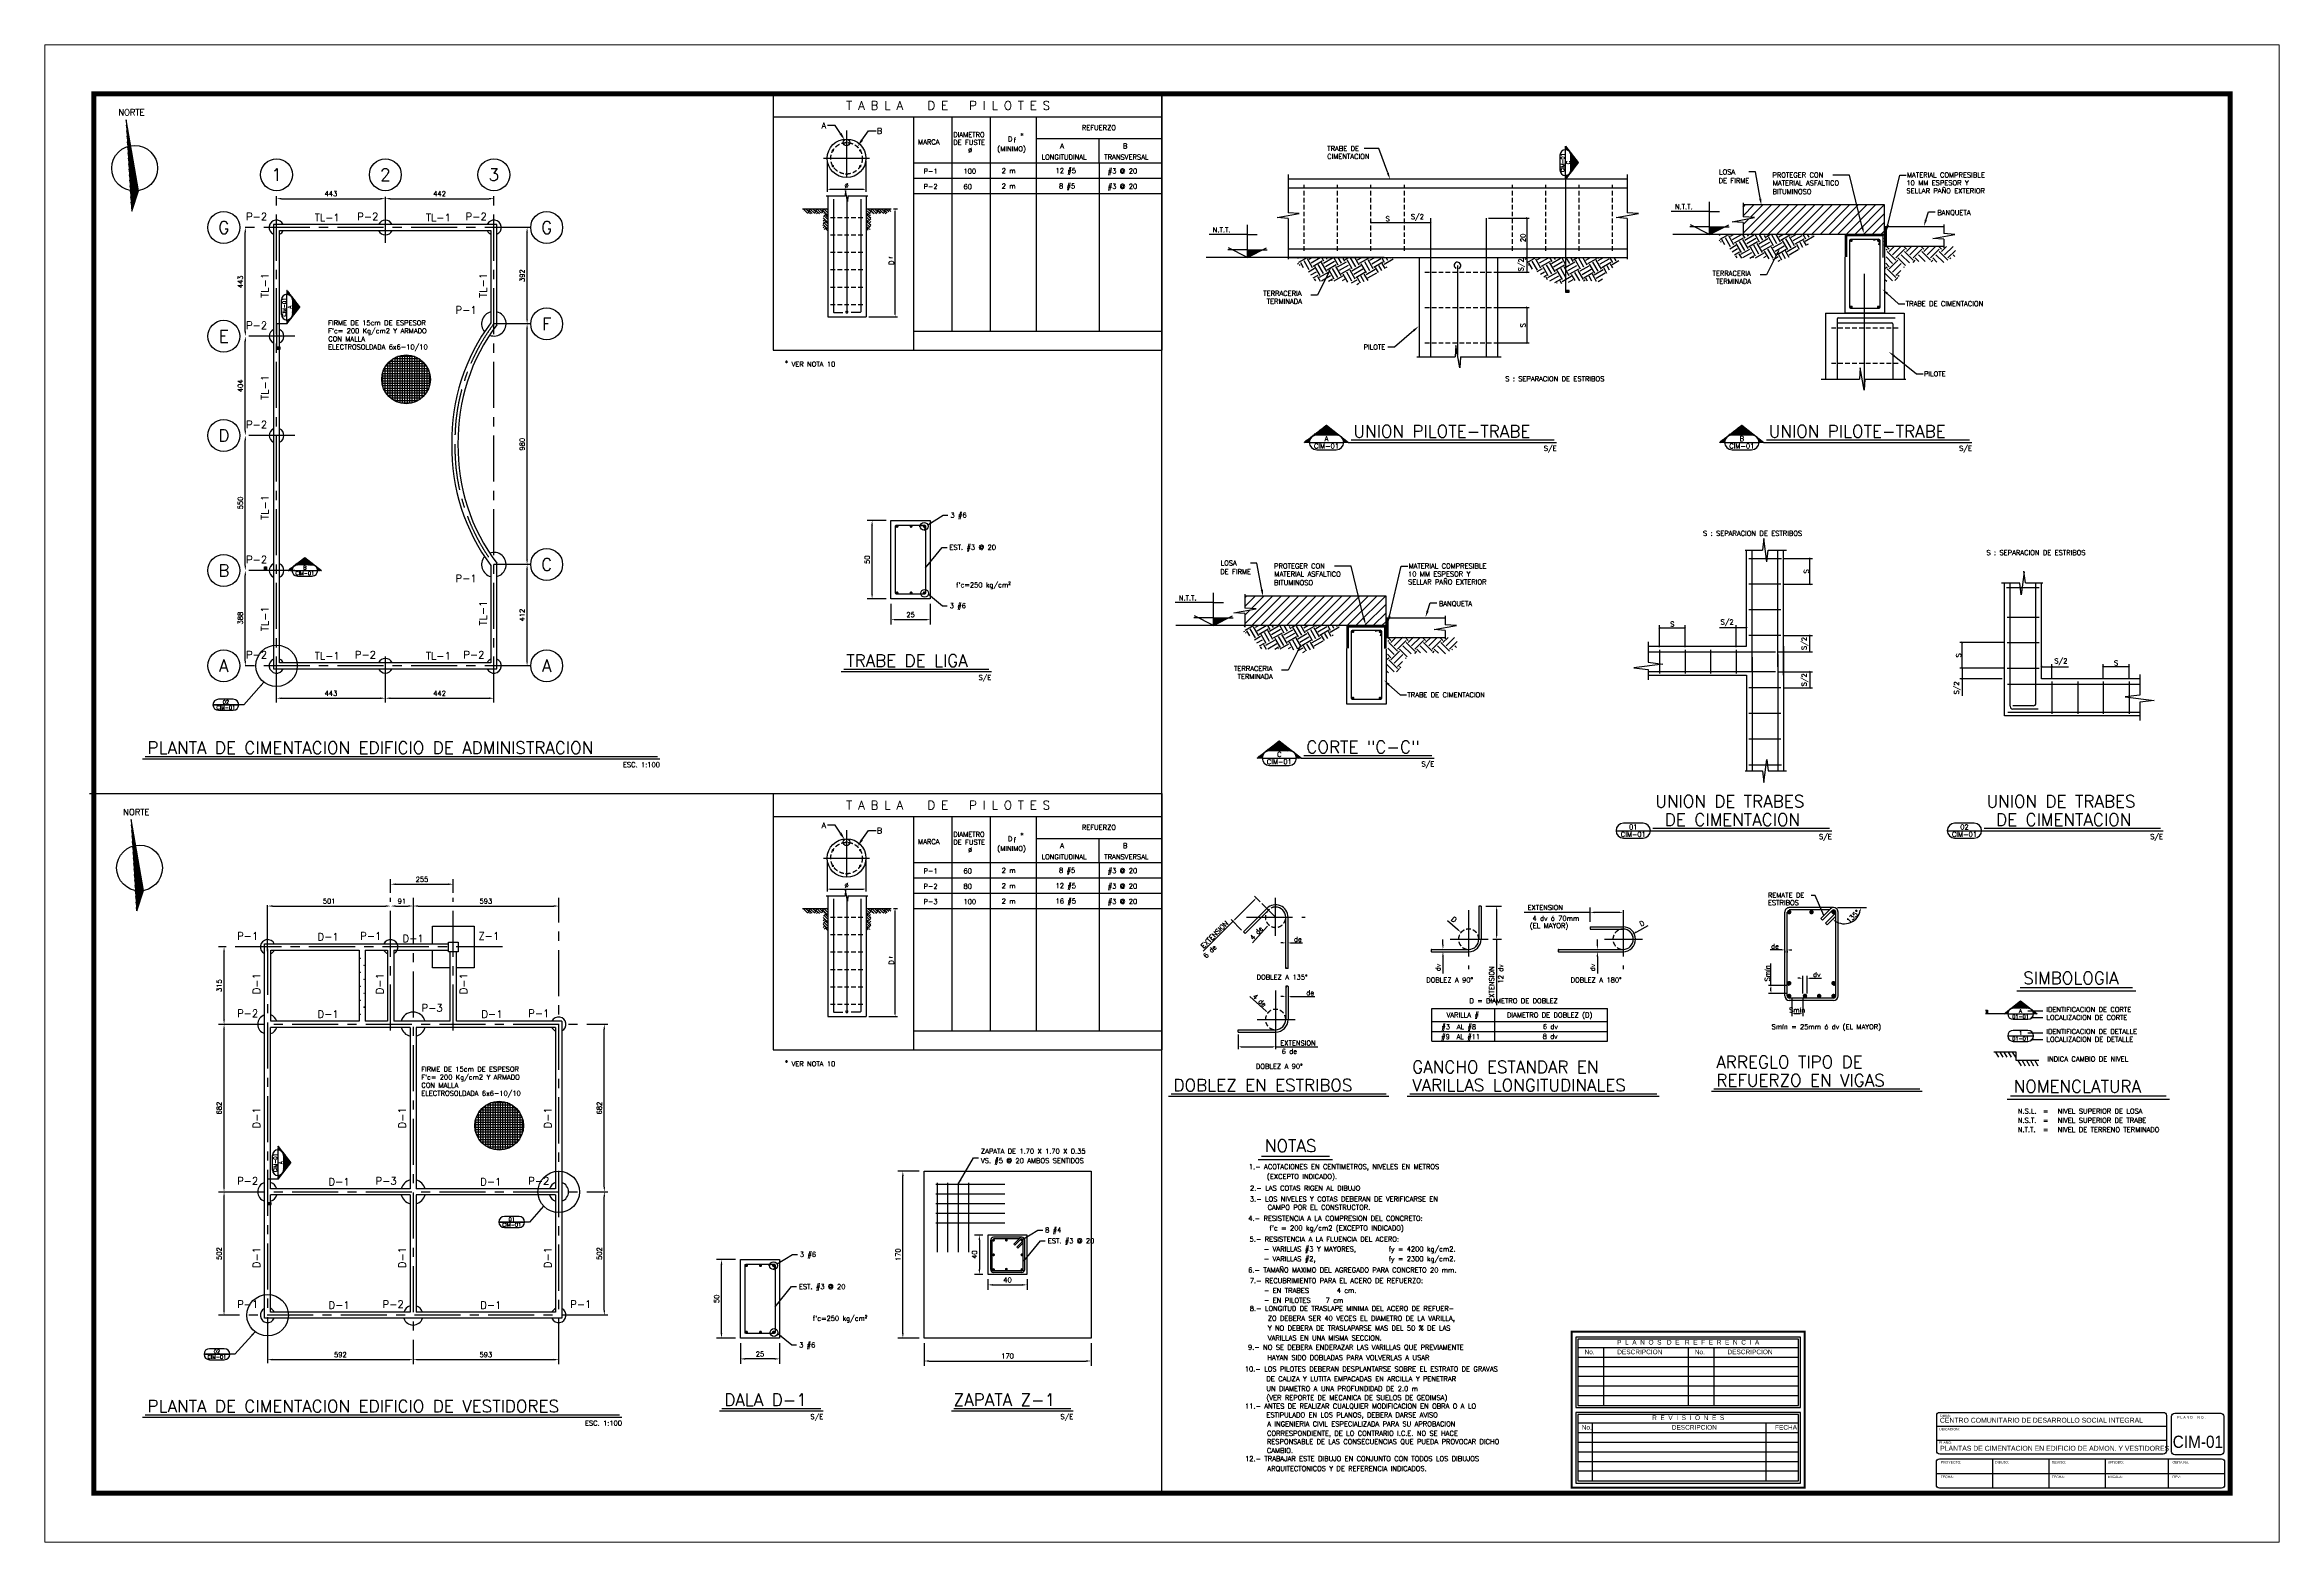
# Model space of a CAD drawing. Header units: inches. Extents: x 86960 to 403024, y -4000 to 57000.
# Drawn here: x 86960 to 177960, y -4000 to 57000 of the extents above; entities that cross this region are included whole.
import ezdxf
from ezdxf.enums import TextEntityAlignment as Align

# ---------------------------------------------------------------- set-up
doc = ezdxf.new("R2010")
doc.units = ezdxf.units.IN
doc.header["$LTSCALE"] = 1500
doc.header["$MEASUREMENT"] = 0
for name, pattern in [('CENTER', [2, 1.25, -0.25, 0.25, -0.25]), ('HIDDEN', [9.525, 6.35, -3.175]), ('HIDDEN2', [0.1875, 0.125, -0.0625])]:
    doc.linetypes.add(name, pattern=pattern)
doc.layers.get('Defpoints').update_dxf_attribs({"true_color": 0xffffff})
for name, color, linetype in [('1', 7, 'Continuous'), ('12', 3, 'Continuous'), ('3', 3, 'Continuous'), ('4', 4, 'CENTER'), ('5', 7, 'Continuous'), ('6', 7, 'Continuous'), ('7', 7, 'Continuous'), ('8', 1, 'Continuous'), ('Membrete', 1, 'Continuous'), ('PLANO01', 7, 'Continuous')]:
    doc.layers.add(name, color=color, linetype=linetype)
doc.layers.add('cambios', color=242, linetype='Continuous', lineweight=60, true_color=0xe00631)
doc.styles.add('Arial', font='ARIAL.TTF', dxfattribs={"width": 1.2, "height": 3})
doc.styles.add('ROMANS', font='ROMANS.shx', dxfattribs={"height": 200})
doc.dimstyles.get("Standard").update_dxf_attribs({"dimtxt": 0.18, "dimasz": 0.18, "dimexe": 0.18, "dimexo": 0.0625, "dimgap": 0.09, "dimtad": 0, "dimtih": 1, "dimtoh": 1, "dimdec": 4, "dimzin": 0, "dimdsep": 46, "dimtxsty": 'Standard', "dimcen": 0.09, "dimadec": 0, "dimazin": 0, "dimtfac": 1, "dimtdec": 4, "dimtofl": 0, "dimtmove": 0, "dimatfit": 3, "dimfxl": 1, "dimtolj": 1, "dimtzin": 0, "dimarcsym": 0})
pattern_1 = [(45, (76035.77, 12973.63), (2e-14, 280.184), [198.12, -198.12]), (45, (75983.24, 13026.16), (2e-14, 280.184), [198.12, -198.12]), (45, (75930.7, 13078.7), (2e-14, 280.184), [198.12, -198.12]), (135, (75930.7, 13113.72), (-280.184, 2e-14), [198.12, -198.12]), (135, (75983.24, 13166.25), (-280.184, 2e-14), [198.12, -198.12]), (135, (76035.77, 13218.79), (-280.184, 2e-14), [198.12, -198.12])]
pattern_2 = [(45, (76035.77, -15526.37), (2e-14, 280.184), [198.12, -198.12]), (45, (75983.24, -15473.84), (2e-14, 280.184), [198.12, -198.12]), (45, (75930.7, -15421.3), (2e-14, 280.184), [198.12, -198.12]), (135, (75930.7, -15386.28), (-280.184, 2e-14), [198.12, -198.12]), (135, (75983.24, -15333.75), (-280.184, 2e-14), [198.12, -198.12]), (135, (76035.77, -15281.21), (-280.184, 2e-14), [198.12, -198.12])]

# ---------------------------------------------------------------- blocks, each defined once
blk = doc.blocks.new('*X0')
at = {"color": 0}
for p, q in [((29693, 27978), (29994, 28279)), ((28980, 27389), (29379, 27788)), ((28987, 27378), (29467, 27858)), ((28994, 27368), (29555, 27928)), ((29002, 27358), (29643, 27999)), ((29009, 27348), (29664, 28003)), ((29017, 27338), (29674, 27995)), ((29026, 27329), (29683, 27986)), ((29034, 27319), (29693, 27978)), ((29664, 28003), (29730, 28069)), ((29674, 27995), (29818, 28139)), ((29683, 27986), (29906, 28209)), ((28690, 27205), (28852, 27367)), ((28715, 27212), (28940, 27437)), ((28740, 27220), (28954, 27434)), ((28765, 27228), (28960, 27422)), ((28791, 27235), (28966, 27411)), ((28816, 27243), (28973, 27400)), ((28841, 27250), (28980, 27389)), ((28867, 27258), (28987, 27378)), ((28892, 27265), (28994, 27368)), ((28917, 27273), (29002, 27358)), ((28942, 27281), (29009, 27348)), ((28954, 27434), (29028, 27508)), ((28960, 27422), (29116, 27578)), ((28966, 27411), (29204, 27648)), ((28968, 27288), (29017, 27338)), ((28973, 27400), (29291, 27718)), ((28993, 27296), (29026, 27329)), ((29018, 27303), (29034, 27319)), ((28639, 27190), (28677, 27227)), ((28664, 27197), (28764, 27297))]:
    blk.add_line(p, q, dxfattribs=at)
blk = doc.blocks.new('DESNIV')
at = {"layer": '6'}
for p, q in [((0, 0), (0, 457)), ((0, 423), (106, 360)), ((0, 337), (106, 274)), ((0, 252), (106, 189)), ((0, 166), (106, 103)), ((0, 80), (106, 17)), ((175, 0), (0, 0)), ((175, -457), (175, 0)), ((175, -34), (281, -97)), ((175, -120), (281, -183)), ((175, -206), (281, -269)), ((175, -292), (281, -354)), ((175, -377), (281, -440))]:
    blk.add_line(p, q, dxfattribs=at)
blk = doc.blocks.new('*X1')
at = {"color": 0}
for p, q in [((33233, 4197), (33238, 4203)), ((33242, 4197), (33278, 4233)), ((33250, 4197), (33318, 4264)), ((33259, 4197), (33357, 4295)), ((33268, 4197), (33318, 4247)), ((33277, 4197), (33312, 4232)), ((33286, 4197), (33308, 4220)), ((33295, 4197), (33307, 4209)), ((33303, 4197), (33306, 4200)), ((33369, 4298), (33397, 4326)), ((33384, 4304), (33437, 4357)), ((33396, 4307), (33477, 4388)), ((33406, 4309), (33517, 4419)), ((33416, 4310), (33556, 4450)), ((33425, 4310), (33572, 4457)), ((33434, 4310), (33577, 4453)), ((33442, 4310), (33582, 4449)), ((33451, 4310), (33587, 4445)), ((33460, 4310), (33592, 4441)), ((33469, 4310), (33597, 4438)), ((33478, 4310), (33602, 4434)), ((33487, 4310), (33607, 4430)), ((33495, 4310), (33612, 4426)), ((33504, 4310), (33617, 4422)), ((33513, 4310), (33622, 4418)), ((33522, 4310), (33627, 4414)), ((33531, 4310), (33632, 4411)), ((33540, 4310), (33637, 4407)), ((33548, 4310), (33642, 4403)), ((33557, 4310), (33647, 4399)), ((33566, 4310), (33652, 4395)), ((33575, 4310), (33657, 4391)), ((33584, 4310), (33662, 4387)), ((33593, 4310), (33667, 4383)), ((33602, 4310), (33671, 4380)), ((33610, 4310), (33676, 4376)), ((33619, 4310), (33681, 4372)), ((33628, 4310), (33686, 4368)), ((33637, 4310), (33691, 4364)), ((33646, 4310), (33696, 4360)), ((33655, 4310), (33701, 4356)), ((33663, 4310), (33706, 4353)), ((33672, 4310), (33711, 4349)), ((33681, 4310), (33716, 4345)), ((33690, 4310), (33721, 4341)), ((33699, 4310), (33726, 4337)), ((33708, 4310), (33731, 4333)), ((33716, 4310), (33736, 4329)), ((33725, 4309), (33741, 4325)), ((33733, 4309), (33746, 4322)), ((33741, 4307), (33751, 4318)), ((33748, 4306), (33756, 4314)), ((33755, 4304), (33761, 4310)), ((33761, 4301), (33766, 4306)), ((33767, 4299), (33771, 4302)), ((33773, 4296), (33776, 4298)), ((33779, 4292), (33781, 4295)), ((33784, 4289), (33786, 4291)), ((33789, 4285), (33791, 4287)), ((33794, 4281), (33796, 4283)), ((33798, 4277), (33801, 4279)), ((33803, 4272), (33806, 4275)), ((33807, 4267), (33811, 4271)), ((33810, 4262), (33816, 4267)), ((33814, 4257), (33821, 4264)), ((33817, 4251), (33826, 4260)), ((33820, 4245), (33831, 4256)), ((33823, 4239), (33836, 4252)), ((33825, 4233), (33841, 4248)), ((33827, 4226), (33846, 4244)), ((33829, 4219), (33850, 4240)), ((33830, 4211), (33855, 4237)), ((33831, 4203), (33860, 4233)), ((33834, 4197), (33865, 4229)), ((33843, 4197), (33870, 4225)), ((33851, 4197), (33875, 4221)), ((33860, 4197), (33880, 4217)), ((33869, 4197), (33885, 4213)), ((33878, 4197), (33890, 4209)), ((33887, 4197), (33895, 4206)), ((33896, 4197), (33900, 4202)), ((33904, 4197), (33905, 4198))]:
    blk.add_line(p, q, dxfattribs=at)
blk = doc.blocks.new('*D3')
at = {"layer": '6', "color": 0, "lineweight": -2, "transparency": 16777216}
for p, q in [((121526, 50320), (121692, 50320)), ((121592, 46015), (121592, 50220)), ((120519, 45915), (121692, 45915))]:
    blk.add_line(p, q, dxfattribs=at)
at = {"layer": '6', "color": 0, "transparency": 16777216}
for points in [[(121575, 50220), (121609, 50220), (121592, 50320)], [(121575, 46015), (121609, 46015), (121592, 45915)]]:
    blk.add_solid(points, dxfattribs=at)
at = {"layer": 'Defpoints', "color": 0, "transparency": 16777216}
for p in [(121426, 50320), (121592, 50320), (120419, 45915)]:
    blk.add_point(p, dxfattribs=at)
at = {"layer": '6', "color": 0, "transparency": 16777216, "insert": (121442, 48118), "char_height": 200, "attachment_point": 5, "rotation": 90, "style": 'ROMANS'}
blk.add_mtext('\\A1;D', dxfattribs=at)
blk = doc.blocks.new('*D4')
at = {"layer": '5', "color": 0, "lineweight": -2, "transparency": 16777216}
for p, q in [((118829, 52272), (118829, 51009)), ((120401, 52272), (120401, 51009)), ((118929, 51109), (120301, 51109))]:
    blk.add_line(p, q, dxfattribs=at)
at = {"layer": '5', "color": 0, "transparency": 16777216}
for points in [[(118929, 51125), (118929, 51092), (118829, 51109)], [(120301, 51125), (120301, 51092), (120401, 51109)]]:
    blk.add_solid(points, dxfattribs=at)
at = {"layer": 'Defpoints', "color": 0, "transparency": 16777216}
for p in [(118829, 52372), (120401, 52372), (120401, 51109)]:
    blk.add_point(p, dxfattribs=at)
at = {"layer": '5', "color": 0, "transparency": 16777216, "insert": (119615, 51259), "char_height": 200, "attachment_point": 5, "style": 'ROMANS'}
blk.add_mtext('\\A1;%%C', dxfattribs=at)
blk = doc.blocks.new('*D5')
at = {"layer": '6', "color": 0, "lineweight": -2, "transparency": 16777216}
for p, q in [((137399, 18233), (137299, 18233)), ((137499, 18269), (137499, 18133)), ((137592, 18258), (137592, 18133)), ((137692, 18233), (138687, 18233))]:
    blk.add_line(p, q, dxfattribs=at)
at = {"layer": '6', "color": 0, "transparency": 16777216}
for points in [[(137399, 18250), (137399, 18216), (137499, 18233)], [(137692, 18250), (137692, 18216), (137592, 18233)]]:
    blk.add_solid(points, dxfattribs=at)
at = {"layer": 'Defpoints', "color": 0, "transparency": 16777216}
for p in [(137499, 18369), (137499, 18233), (137592, 18358)]:
    blk.add_point(p, dxfattribs=at)
at = {"layer": '6', "color": 0, "transparency": 16777216, "insert": (138490, 18383), "char_height": 200, "attachment_point": 5, "style": 'ROMANS'}
blk.add_mtext('\\A1;de', dxfattribs=at)
blk = doc.blocks.new('*D6')
at = {"layer": '6', "color": 0, "lineweight": -2, "transparency": 16777216}
blk.add_arc((160246, 21852), 659, 233.84632, 351.30006, dxfattribs=at)
at = {"layer": '6', "color": 0, "transparency": 16777216}
for points in [[(160881, 21754), (160914, 21751), (160905, 21852)], [(159846, 21307), (159868, 21333), (159781, 21385)]]:
    blk.add_solid(points, dxfattribs=at)
at = {"layer": 'Defpoints', "color": 0, "transparency": 16777216}
for p in [(159971, 21852), (161144, 21852), (159549, 21151), (159897, 21501), (160247, 21193)]:
    blk.add_point(p, dxfattribs=at)
at = {"layer": '6', "color": 0, "transparency": 16777216, "insert": (160601, 21488), "char_height": 200, "attachment_point": 5, "rotation": 44.25408, "style": 'ROMANS'}
blk.add_mtext('\\A1;135°', dxfattribs=at)
blk = doc.blocks.new('*D7')
at = {"layer": '6', "color": 0, "lineweight": -2, "transparency": 16777216}
for p, q in [((136230, 22174), (135420, 21363)), ((136454, 22091), (136230, 22315)), ((135349, 21293), (134130, 20074)), ((135703, 20938), (135278, 21363))]:
    blk.add_line(p, q, dxfattribs=at)
at = {"layer": '6', "color": 0, "transparency": 16777216}
for points in [[(136218, 22185), (136242, 22162), (136301, 22244)], [(135408, 21375), (135431, 21351), (135349, 21293)]]:
    blk.add_solid(points, dxfattribs=at)
at = {"layer": 'Defpoints', "color": 0, "transparency": 16777216}
for p in [(136525, 22021), (135349, 21293), (135774, 20867)]:
    blk.add_point(p, dxfattribs=at)
at = {"layer": '6', "color": 0, "transparency": 16777216, "insert": (134598, 20754), "char_height": 200, "attachment_point": 5, "rotation": 45, "style": 'ROMANS'}
blk.add_mtext('\\A1;EXTENSION', dxfattribs=at)
blk = doc.blocks.new('*D8')
at = {"layer": '6', "color": 0, "lineweight": -2, "transparency": 16777216}
for p, q in [((158103, 18153), (158103, 17431)), ((158454, 17531), (158203, 17531)), ((158554, 18153), (158554, 17431))]:
    blk.add_line(p, q, dxfattribs=at)
at = {"layer": '6', "color": 0, "transparency": 16777216}
for points in [[(158203, 17547), (158203, 17514), (158103, 17531)], [(158454, 17547), (158454, 17514), (158554, 17531)]]:
    blk.add_solid(points, dxfattribs=at)
at = {"layer": 'Defpoints', "color": 0, "transparency": 16777216}
for p in [(158103, 18253), (158554, 18253), (158103, 17531)]:
    blk.add_point(p, dxfattribs=at)
at = {"layer": '6', "color": 0, "transparency": 16777216, "insert": (158328, 17681), "char_height": 200, "attachment_point": 5, "style": 'ROMANS'}
blk.add_mtext('\\A1;Smín', dxfattribs=at)
blk = doc.blocks.new('*D9')
at = {"layer": '6', "color": 0, "lineweight": -2, "transparency": 16777216}
for p, q in [((157720, 20127), (157225, 20127)), ((157820, 20095), (157820, 20027)), ((157913, 20086), (157913, 20027)), ((158013, 20127), (158113, 20127))]:
    blk.add_line(p, q, dxfattribs=at)
at = {"layer": '6', "color": 0, "transparency": 16777216}
for points in [[(157720, 20144), (157720, 20111), (157820, 20127)], [(158013, 20144), (158013, 20111), (157913, 20127)]]:
    blk.add_solid(points, dxfattribs=at)
at = {"layer": 'Defpoints', "color": 0, "transparency": 16777216}
for p in [(157820, 20195), (157820, 20127), (157913, 20186)]:
    blk.add_point(p, dxfattribs=at)
at = {"layer": '6', "color": 0, "transparency": 16777216, "insert": (157423, 20277), "char_height": 200, "attachment_point": 5, "style": 'ROMANS'}
blk.add_mtext('\\A1;de', dxfattribs=at)
blk = doc.blocks.new('*D10')
at = {"layer": '6', "color": 0, "lineweight": -2, "transparency": 16777216}
for p, q in [((157260, 18680), (157260, 19575)), ((157905, 18680), (157160, 18680)), ((157905, 18358), (157160, 18358)), ((157260, 18458), (157260, 18580))]:
    blk.add_line(p, q, dxfattribs=at)
at = {"layer": '6', "color": 0, "transparency": 16777216}
for points in [[(157244, 18580), (157277, 18580), (157260, 18680)], [(157244, 18458), (157277, 18458), (157260, 18358)]]:
    blk.add_solid(points, dxfattribs=at)
at = {"layer": 'Defpoints', "color": 0, "transparency": 16777216}
for p in [(157260, 18680), (158005, 18680), (158005, 18358)]:
    blk.add_point(p, dxfattribs=at)
at = {"layer": '6', "color": 0, "transparency": 16777216, "insert": (157110, 19177), "char_height": 200, "attachment_point": 5, "rotation": 90, "style": 'ROMANS'}
blk.add_mtext('\\A1;Smín', dxfattribs=at)
blk = doc.blocks.new('*D11')
at = {"layer": '6', "color": 0, "lineweight": -2, "transparency": 16777216}
for p, q in [((158454, 18976), (158354, 18976)), ((158554, 18353), (158554, 19076)), ((158734, 18353), (158734, 19076)), ((158834, 18976), (159320, 18976))]:
    blk.add_line(p, q, dxfattribs=at)
at = {"layer": '6', "color": 0, "transparency": 16777216}
for points in [[(158454, 18992), (158454, 18959), (158554, 18976)], [(158834, 18992), (158834, 18959), (158734, 18976)]]:
    blk.add_solid(points, dxfattribs=at)
at = {"layer": 'Defpoints', "color": 0, "transparency": 16777216}
for p in [(158554, 18253), (158734, 18976), (158734, 18253)]:
    blk.add_point(p, dxfattribs=at)
at = {"layer": '6', "color": 0, "transparency": 16777216, "insert": (159127, 19126), "char_height": 200, "attachment_point": 5, "style": 'ROMANS'}
blk.add_mtext('\\A1;dv', dxfattribs=at)
blk = doc.blocks.new('*D12')
at = {"layer": '6', "color": 0, "lineweight": -2, "transparency": 16777216}
for p, q in [((136041, 18226), (136702, 17636)), ((137085, 17293), (137085, 17293)), ((137085, 17293), (137085, 17293))]:
    blk.add_line(p, q, dxfattribs=at)
at = {"layer": '6', "color": 0, "transparency": 16777216}
blk.add_solid([(136713, 17648), (136690, 17623), (136776, 17569)], dxfattribs=at)
at = {"layer": 'Defpoints', "color": 0, "transparency": 16777216}
for p in [(136776, 17569), (137393, 17017)]:
    blk.add_point(p, dxfattribs=at)
at = {"layer": '6', "color": 0, "transparency": 16777216, "insert": (136434, 18076), "char_height": 200, "attachment_point": 5, "rotation": 318.18752, "style": 'ROMANS'}
blk.add_mtext('\\A1;4 de', dxfattribs=at)
blk = doc.blocks.new('*D13')
at = {"layer": '6', "color": 0, "lineweight": -2, "transparency": 16777216}
for p, q in [((135565, 16686), (135565, 16084)), ((137085, 16686), (137085, 16084)), ((135665, 16184), (136985, 16184)), ((137085, 16184), (138809, 16184))]:
    blk.add_line(p, q, dxfattribs=at)
at = {"layer": '6', "color": 0, "transparency": 16777216}
for points in [[(135665, 16201), (135665, 16168), (135565, 16184)], [(136985, 16201), (136985, 16168), (137085, 16184)]]:
    blk.add_solid(points, dxfattribs=at)
at = {"layer": 'Defpoints', "color": 0, "transparency": 16777216}
for p in [(135565, 16786), (137085, 16786), (137085, 16184)]:
    blk.add_point(p, dxfattribs=at)
at = {"layer": '6', "color": 0, "transparency": 16777216, "insert": (137997, 16334), "char_height": 200, "attachment_point": 5, "style": 'ROMANS'}
blk.add_mtext('\\A1;EXTENSION', dxfattribs=at)
blk = doc.blocks.new('*D14')
at = {"layer": '6', "color": 0, "lineweight": -2, "transparency": 16777216}
for p, q in [((136152, 20417), (136742, 21077)), ((137085, 21460), (137085, 21460)), ((137085, 21460), (137085, 21460))]:
    blk.add_line(p, q, dxfattribs=at)
at = {"layer": '6', "color": 0, "transparency": 16777216}
blk.add_solid([(136730, 21088), (136754, 21066), (136809, 21152)], dxfattribs=at)
at = {"layer": 'Defpoints', "color": 0, "transparency": 16777216}
for p in [(136809, 21152), (137361, 21769)]:
    blk.add_point(p, dxfattribs=at)
at = {"layer": '6', "color": 0, "transparency": 16777216, "insert": (136302, 20810), "char_height": 200, "attachment_point": 5, "rotation": 48.18752, "style": 'ROMANS'}
blk.add_mtext('\\A1;4 de', dxfattribs=at)
blk = doc.blocks.new('*D15')
at = {"layer": '6', "color": 0, "lineweight": -2, "transparency": 16777216}
for p, q in [((137399, 20414), (137299, 20414)), ((137499, 20495), (137499, 20514)), ((137592, 20484), (137592, 20514)), ((137692, 20414), (138187, 20414))]:
    blk.add_line(p, q, dxfattribs=at)
at = {"layer": '6', "color": 0, "transparency": 16777216}
for points in [[(137399, 20430), (137399, 20397), (137499, 20414)], [(137692, 20430), (137692, 20397), (137592, 20414)]]:
    blk.add_solid(points, dxfattribs=at)
at = {"layer": 'Defpoints', "color": 0, "transparency": 16777216}
for p in [(137499, 20395), (137592, 20414), (137592, 20384)]:
    blk.add_point(p, dxfattribs=at)
at = {"layer": '6', "color": 0, "transparency": 16777216, "insert": (137990, 20564), "char_height": 200, "attachment_point": 5, "style": 'ROMANS'}
blk.add_mtext('\\A1;de', dxfattribs=at)
blk = doc.blocks.new('*D16')
at = {"layer": '6', "color": 0, "lineweight": -2, "transparency": 16777216}
for p, q in [((143901, 20349), (143901, 20549)), ((144072, 20055), (144101, 20055)), ((144083, 20149), (144101, 20149)), ((143901, 19855), (143901, 19170))]:
    blk.add_line(p, q, dxfattribs=at)
at = {"layer": '6', "color": 0, "transparency": 16777216}
for points in [[(143868, 20349), (143934, 20349), (143901, 20149)], [(143868, 19855), (143934, 19855), (143901, 20055)]]:
    blk.add_solid(points, dxfattribs=at)
at = {"layer": 'Defpoints', "color": 0, "transparency": 16777216}
for p in [(143872, 20055), (143883, 20149), (143901, 20055)]:
    blk.add_point(p, dxfattribs=at)
at = {"layer": '6', "color": 0, "transparency": 16777216, "insert": (143701, 19412), "char_height": 200, "attachment_point": 5, "rotation": 90, "style": 'ROMANS'}
blk.add_mtext('\\A1;dv', dxfattribs=at)
blk = doc.blocks.new('*D17')
at = {"layer": '6', "color": 0, "lineweight": -2, "transparency": 16777216}
for p, q in [((145651, 21909), (146288, 21909)), ((146088, 21709), (146088, 20763)), ((145936, 20563), (146288, 20563)), ((146088, 20563), (146088, 17877))]:
    blk.add_line(p, q, dxfattribs=at)
at = {"layer": '6', "color": 0, "transparency": 16777216}
for points in [[(146054, 21709), (146121, 21709), (146088, 21909)], [(146054, 20763), (146121, 20763), (146088, 20563)]]:
    blk.add_solid(points, dxfattribs=at)
at = {"layer": 'Defpoints', "color": 0, "transparency": 16777216}
for p in [(145451, 21909), (146088, 21909), (145736, 20563)]:
    blk.add_point(p, dxfattribs=at)
at = {"layer": '6', "color": 0, "transparency": 16777216, "insert": (145888, 18739), "char_height": 200, "attachment_point": 5, "rotation": 90, "style": 'ROMANS'}
blk.add_mtext('\\A1;EXTENSION', dxfattribs=at)
blk = doc.blocks.new('*D18')
at = {"layer": '6', "color": 0, "lineweight": -2, "transparency": 16777216}
for p, q in [((144093, 21328), (144490, 20972)), ((144948, 20563), (144948, 20563)), ((144948, 20563), (144948, 20563))]:
    blk.add_line(p, q, dxfattribs=at)
at = {"layer": '6', "color": 0, "transparency": 16777216}
blk.add_solid([(144512, 20997), (144468, 20947), (144639, 20839)], dxfattribs=at)
at = {"layer": 'Defpoints', "color": 0, "transparency": 16777216}
for p in [(144639, 20839), (145256, 20287)]:
    blk.add_point(p, dxfattribs=at)
at = {"layer": '6', "color": 0, "transparency": 16777216, "insert": (144350, 21366), "char_height": 200, "attachment_point": 5, "rotation": 318.18752, "style": 'ROMANS'}
blk.add_mtext('\\A1;D', dxfattribs=at)
blk = doc.blocks.new('*D19')
at = {"layer": '6', "color": 0, "lineweight": -2, "transparency": 16777216}
for p, q in [((152247, 21109), (151778, 20855)), ((151237, 20563), (151237, 20563)), ((151237, 20563), (151237, 20563))]:
    blk.add_line(p, q, dxfattribs=at)
at = {"layer": '6', "color": 0, "transparency": 16777216}
blk.add_solid([(151762, 20884), (151793, 20826), (151602, 20760)], dxfattribs=at)
at = {"layer": 'Defpoints', "color": 0, "transparency": 16777216}
for p in [(150873, 20366), (151602, 20760)]:
    blk.add_point(p, dxfattribs=at)
at = {"layer": '6', "color": 0, "transparency": 16777216, "insert": (152005, 21205), "char_height": 200, "attachment_point": 5, "rotation": 28.40553, "style": 'ROMANS'}
blk.add_mtext('\\A1;D', dxfattribs=at)
blk = doc.blocks.new('*D20')
at = {"layer": '6', "color": 0, "lineweight": -2, "transparency": 16777216}
for p, q in [((149891, 21270), (149891, 21858)), ((149891, 21658), (147206, 21658)), ((151037, 21658), (150091, 21658)), ((151237, 21542), (151237, 21458))]:
    blk.add_line(p, q, dxfattribs=at)
at = {"layer": '6', "color": 0, "transparency": 16777216}
for points in [[(150091, 21692), (150091, 21625), (149891, 21658)], [(151037, 21692), (151037, 21625), (151237, 21658)]]:
    blk.add_solid(points, dxfattribs=at)
at = {"layer": 'Defpoints', "color": 0, "transparency": 16777216}
for p in [(149891, 21070), (151237, 21742), (151237, 21658)]:
    blk.add_point(p, dxfattribs=at)
at = {"layer": '6', "color": 0, "transparency": 16777216, "insert": (148068, 21858), "char_height": 200, "attachment_point": 5, "style": 'ROMANS'}
blk.add_mtext('\\A1;EXTENSION', dxfattribs=at)
blk = doc.blocks.new('*D21')
at = {"layer": '6', "color": 0, "lineweight": -2, "transparency": 16777216}
for p, q in [((150191, 20349), (150191, 20549)), ((150361, 20055), (150391, 20055)), ((150372, 20149), (150391, 20149)), ((150191, 19855), (150191, 19170))]:
    blk.add_line(p, q, dxfattribs=at)
at = {"layer": '6', "color": 0, "transparency": 16777216}
for points in [[(150157, 20349), (150224, 20349), (150191, 20149)], [(150157, 19855), (150224, 19855), (150191, 20055)]]:
    blk.add_solid(points, dxfattribs=at)
at = {"layer": 'Defpoints', "color": 0, "transparency": 16777216}
for p in [(150161, 20055), (150172, 20149), (150191, 20055)]:
    blk.add_point(p, dxfattribs=at)
at = {"layer": '6', "color": 0, "transparency": 16777216, "insert": (149991, 19412), "char_height": 200, "attachment_point": 5, "rotation": 90, "style": 'ROMANS'}
blk.add_mtext('\\A1;dv', dxfattribs=at)
blk = doc.blocks.new('_Oblique')
at = {"color": 0, "linetype": 'ByBlock', "lineweight": -2}
blk.add_line((-0.5, -0.5), (0.5, 0.5), dxfattribs=at)
blk = doc.blocks.new('*D29')
at = {"layer": '5', "color": 0, "lineweight": -2, "transparency": 16777216}
for p, q in [((157782, 36069), (158948, 36069)), ((158848, 35020), (158848, 36069)), ((157756, 35020), (158948, 35020))]:
    blk.add_line(p, q, dxfattribs=at)
at = {"layer": 'Defpoints', "color": 0, "transparency": 16777216}
for p in [(157682, 36069), (158848, 36069), (157656, 35020)]:
    blk.add_point(p, dxfattribs=at)
at = {"layer": '5', "color": 0, "lineweight": -2, "transparency": 16777216, "xscale": 50, "yscale": 50, "zscale": 50}
for p, rotation in [((158848, 36069), 90), ((158848, 35020), 270)]:
    blk.add_blockref('_Oblique', p, dxfattribs=dict(at, rotation=rotation))
at = {"layer": '5', "color": 0, "transparency": 16777216, "insert": (158698, 35544), "char_height": 200, "attachment_point": 5, "rotation": 90, "style": 'ROMANS'}
blk.add_mtext('\\A1;S', dxfattribs=at)
blk = doc.blocks.new('*D30')
at = {"layer": '5', "color": 0, "lineweight": -2, "transparency": 16777216}
for p, q in [((166783, 31604), (164949, 31604)), ((166674, 31165), (164949, 31165)), ((165049, 31604), (165049, 31165)), ((165049, 31165), (165049, 30482))]:
    blk.add_line(p, q, dxfattribs=at)
at = {"layer": 'Defpoints', "color": 0, "transparency": 16777216}
for p in [(165049, 31165), (166774, 31165), (166883, 31604)]:
    blk.add_point(p, dxfattribs=at)
at = {"layer": '5', "color": 0, "lineweight": -2, "transparency": 16777216, "xscale": 50, "yscale": 50, "zscale": 50}
for p, rotation in [((165049, 31604), 90), ((165049, 31165), 270)]:
    blk.add_blockref('_Oblique', p, dxfattribs=dict(at, rotation=rotation))
at = {"layer": '5', "color": 0, "transparency": 16777216, "insert": (164847, 30799), "char_height": 200, "attachment_point": 5, "rotation": 90, "style": 'ROMANS'}
blk.add_mtext('\\A1;S/2', dxfattribs=at)
blk = doc.blocks.new('*D31')
at = {"layer": '5', "color": 0, "lineweight": -2, "transparency": 16777216}
for p, q in [((166783, 32644), (164949, 32644)), ((165049, 31604), (165049, 32644)), ((166783, 31604), (164949, 31604))]:
    blk.add_line(p, q, dxfattribs=at)
at = {"layer": 'Defpoints', "color": 0, "transparency": 16777216}
for p in [(165049, 32644), (166883, 32644), (166883, 31604)]:
    blk.add_point(p, dxfattribs=at)
at = {"layer": '5', "color": 0, "lineweight": -2, "transparency": 16777216, "xscale": 50, "yscale": 50, "zscale": 50}
for p, rotation in [((165049, 32644), 90), ((165049, 31604), 270)]:
    blk.add_blockref('_Oblique', p, dxfattribs=dict(at, rotation=rotation))
at = {"layer": '5', "color": 0, "transparency": 16777216, "insert": (164899, 32124), "char_height": 200, "attachment_point": 5, "rotation": 90, "style": 'ROMANS'}
blk.add_mtext('\\A1;S', dxfattribs=at)
blk = doc.blocks.new('*D32')
at = {"layer": '5', "color": 0, "lineweight": -2, "transparency": 16777216}
for p, q in [((168274, 31265), (168274, 31765)), ((168274, 31665), (168699, 31665)), ((168699, 31167), (168699, 31765)), ((168699, 31665), (169382, 31665))]:
    blk.add_line(p, q, dxfattribs=at)
at = {"layer": 'Defpoints', "color": 0, "transparency": 16777216}
for p in [(168274, 31165), (168699, 31665), (168699, 31067)]:
    blk.add_point(p, dxfattribs=at)
at = {"layer": '5', "color": 0, "lineweight": -2, "transparency": 16777216, "xscale": 50, "yscale": 50, "zscale": 50, "rotation": 180}
blk.add_blockref('_Oblique', (168274, 31665), dxfattribs=at)
at = {"layer": '5', "color": 0, "lineweight": -2, "transparency": 16777216, "xscale": 50, "yscale": 50, "zscale": 50}
blk.add_blockref('_Oblique', (168699, 31665), dxfattribs=at)
at = {"layer": '5', "color": 0, "transparency": 16777216, "insert": (169065, 31867), "char_height": 200, "attachment_point": 5, "style": 'ROMANS'}
blk.add_mtext('\\A1;S/2', dxfattribs=at)
blk = doc.blocks.new('*D33')
at = {"layer": '5', "color": 0, "lineweight": -2, "transparency": 16777216}
for p, q in [((157756, 32940), (158948, 32940)), ((158848, 32276), (158848, 32940)), ((157539, 32276), (158948, 32276))]:
    blk.add_line(p, q, dxfattribs=at)
at = {"layer": 'Defpoints', "color": 0, "transparency": 16777216}
for p in [(157656, 32940), (158848, 32940), (157439, 32276)]:
    blk.add_point(p, dxfattribs=at)
at = {"layer": '5', "color": 0, "lineweight": -2, "transparency": 16777216, "xscale": 50, "yscale": 50, "zscale": 50}
for p, rotation in [((158848, 32940), 90), ((158848, 32276), 270)]:
    blk.add_blockref('_Oblique', p, dxfattribs=dict(at, rotation=rotation))
at = {"layer": '5', "color": 0, "transparency": 16777216, "insert": (158646, 32608), "char_height": 200, "attachment_point": 5, "rotation": 90, "style": 'ROMANS'}
blk.add_mtext('\\A1;S/2', dxfattribs=at)
blk = doc.blocks.new('*D34')
at = {"layer": '5', "color": 0, "lineweight": -2, "transparency": 16777216}
for p, q in [((157539, 31462), (158948, 31462)), ((158848, 31462), (158848, 30798)), ((157756, 30798), (158948, 30798))]:
    blk.add_line(p, q, dxfattribs=at)
at = {"layer": 'Defpoints', "color": 0, "transparency": 16777216}
for p in [(157439, 31462), (157656, 30798), (158848, 30798)]:
    blk.add_point(p, dxfattribs=at)
at = {"layer": '5', "color": 0, "lineweight": -2, "transparency": 16777216, "xscale": 50, "yscale": 50, "zscale": 50}
for p, rotation in [((158848, 31462), 90), ((158848, 30798), 270)]:
    blk.add_blockref('_Oblique', p, dxfattribs=dict(at, rotation=rotation))
at = {"layer": '5', "color": 0, "transparency": 16777216, "insert": (158646, 31130), "char_height": 200, "attachment_point": 5, "rotation": 90, "style": 'ROMANS'}
blk.add_mtext('\\A1;S/2', dxfattribs=at)
blk = doc.blocks.new('*D35')
at = {"layer": '5', "color": 0, "lineweight": -2, "transparency": 16777216}
for p, q in [((155840, 33250), (155157, 33250)), ((155840, 32457), (155840, 33350)), ((156265, 33250), (155840, 33250)), ((156265, 32601), (156265, 33350))]:
    blk.add_line(p, q, dxfattribs=at)
at = {"layer": 'Defpoints', "color": 0, "transparency": 16777216}
for p in [(155840, 33250), (155840, 32357), (156265, 32501)]:
    blk.add_point(p, dxfattribs=at)
at = {"layer": '5', "color": 0, "lineweight": -2, "transparency": 16777216, "xscale": 50, "yscale": 50, "zscale": 50, "rotation": 180}
blk.add_blockref('_Oblique', (155840, 33250), dxfattribs=at)
at = {"layer": '5', "color": 0, "lineweight": -2, "transparency": 16777216, "xscale": 50, "yscale": 50, "zscale": 50}
blk.add_blockref('_Oblique', (156265, 33250), dxfattribs=at)
at = {"layer": '5', "color": 0, "transparency": 16777216, "insert": (155474, 33453), "char_height": 200, "attachment_point": 5, "style": 'ROMANS'}
blk.add_mtext('\\A1;S/2', dxfattribs=at)
blk = doc.blocks.new('*D36')
at = {"layer": '5', "color": 0, "lineweight": -2, "transparency": 16777216}
for p, q in [((152720, 32457), (152720, 33350)), ((152720, 33250), (153760, 33250)), ((153760, 32457), (153760, 33350))]:
    blk.add_line(p, q, dxfattribs=at)
at = {"layer": 'Defpoints', "color": 0, "transparency": 16777216}
for p in [(153760, 33250), (152720, 32357), (153760, 32357)]:
    blk.add_point(p, dxfattribs=at)
at = {"layer": '5', "color": 0, "lineweight": -2, "transparency": 16777216, "xscale": 50, "yscale": 50, "zscale": 50, "rotation": 180}
blk.add_blockref('_Oblique', (152720, 33250), dxfattribs=at)
at = {"layer": '5', "color": 0, "lineweight": -2, "transparency": 16777216, "xscale": 50, "yscale": 50, "zscale": 50}
blk.add_blockref('_Oblique', (153760, 33250), dxfattribs=at)
at = {"layer": '5', "color": 0, "transparency": 16777216, "insert": (153240, 33400), "char_height": 200, "attachment_point": 5, "style": 'ROMANS'}
blk.add_mtext('\\A1;S', dxfattribs=at)
blk = doc.blocks.new('*D37')
at = {"layer": '5', "color": 0, "lineweight": -2, "transparency": 16777216}
for p, q in [((170789, 31167), (170789, 31765)), ((171840, 31665), (170789, 31665)), ((171840, 31167), (171840, 31765))]:
    blk.add_line(p, q, dxfattribs=at)
at = {"layer": 'Defpoints', "color": 0, "transparency": 16777216}
for p in [(170789, 31665), (170789, 31067), (171840, 31067)]:
    blk.add_point(p, dxfattribs=at)
at = {"layer": '5', "color": 0, "lineweight": -2, "transparency": 16777216, "xscale": 50, "yscale": 50, "zscale": 50, "rotation": 180}
blk.add_blockref('_Oblique', (170789, 31665), dxfattribs=at)
at = {"layer": '5', "color": 0, "lineweight": -2, "transparency": 16777216, "xscale": 50, "yscale": 50, "zscale": 50}
blk.add_blockref('_Oblique', (171840, 31665), dxfattribs=at)
at = {"layer": '5', "color": 0, "transparency": 16777216, "insert": (171315, 31815), "char_height": 200, "attachment_point": 5, "style": 'ROMANS'}
blk.add_mtext('\\A1;S', dxfattribs=at)
blk = doc.blocks.new('*X23')
at = {"color": 0, "ltscale": 0.1}
for p, q in [((31334, 17501), (31180, 17654)), ((31189, 17533), (31223, 17567)), ((31400, 17567), (31229, 17738)), ((31272, 17483), (31289, 17501)), ((31334, 17457), (31510, 17633)), ((31466, 17633), (31362, 17738)), ((31415, 17406), (31577, 17567)), ((31466, 17678), (31527, 17739)), ((31687, 17501), (31510, 17678)), ((31557, 17415), (31643, 17501)), ((31754, 17567), (31582, 17739)), ((31676, 17423), (31643, 17457)), ((31687, 17457), (31864, 17633)), ((31820, 17633), (31714, 17739)), ((31795, 17432), (31930, 17567)), ((31820, 17678), (31882, 17740)), ((32041, 17501), (31864, 17678)), ((31924, 17428), (31997, 17501)), ((32107, 17567), (31934, 17740)), ((32042, 17412), (31997, 17457)), ((32041, 17457), (32218, 17633)), ((32173, 17633), (32066, 17741)), ((32117, 17401), (32284, 17567)), ((32173, 17678), (32237, 17741)), ((32194, 17345), (32350, 17501)), ((32394, 17501), (32218, 17678)), ((32230, 17312), (32218, 17324)), ((32461, 17214), (32284, 17390)), ((32461, 17567), (32286, 17742)), ((32527, 17280), (32350, 17457)), ((32394, 17457), (32571, 17633)), ((32527, 17633), (32418, 17742)), ((32461, 17390), (32592, 17522)), ((32527, 17678), (32583, 17733)), ((32527, 17324), (32598, 17395)), ((32586, 17663), (32571, 17678)), ((32602, 17293), (32571, 17324)), ((32394, 17147), (32293, 17249)), ((32325, 17122), (32350, 17147)), ((32413, 17040), (32350, 17103)), ((32394, 17103), (32571, 17280)), ((32461, 17037), (32607, 17184)), ((32577, 17020), (32616, 17059))]:
    blk.add_line(p, q, dxfattribs=at)
blk = doc.blocks.new('*D24')
at = {"layer": '5', "color": 0, "lineweight": -2, "transparency": 16777216}
for p, q in [((146229, 48331), (147411, 48331)), ((147311, 48331), (147311, 47731)), ((145979, 47731), (147411, 47731))]:
    blk.add_line(p, q, dxfattribs=at)
at = {"layer": 'Defpoints', "color": 0, "transparency": 16777216}
for p in [(146129, 48331), (145879, 47731), (147311, 47731)]:
    blk.add_point(p, dxfattribs=at)
at = {"layer": '5', "color": 0, "lineweight": -2, "transparency": 16777216, "xscale": 50, "yscale": 50, "zscale": 50}
for p, rotation in [((147311, 48331), 90), ((147311, 47731), 270)]:
    blk.add_blockref('_Oblique', p, dxfattribs=dict(at, rotation=rotation))
at = {"layer": '5', "color": 0, "transparency": 16777216, "insert": (147109, 48031), "char_height": 200, "attachment_point": 5, "rotation": 90, "style": 'ROMANS'}
blk.add_mtext('\\A1;S/2', dxfattribs=at)
blk = doc.blocks.new('*D25')
at = {"layer": '5', "color": 0, "lineweight": -2, "transparency": 16777216}
for p, q in [((145979, 46291), (147411, 46291)), ((147311, 46291), (147311, 44851)), ((145979, 44851), (147411, 44851))]:
    blk.add_line(p, q, dxfattribs=at)
at = {"layer": 'Defpoints', "color": 0, "transparency": 16777216}
for p in [(145879, 46291), (145879, 44851), (147311, 44851)]:
    blk.add_point(p, dxfattribs=at)
at = {"layer": '5', "color": 0, "lineweight": -2, "transparency": 16777216, "xscale": 50, "yscale": 50, "zscale": 50}
for p, rotation in [((147311, 46291), 90), ((147311, 44851), 270)]:
    blk.add_blockref('_Oblique', p, dxfattribs=dict(at, rotation=rotation))
at = {"layer": '5', "color": 0, "transparency": 16777216, "insert": (147161, 45571), "char_height": 200, "attachment_point": 5, "rotation": 90, "style": 'ROMANS'}
blk.add_mtext('\\A1;S', dxfattribs=at)
blk = doc.blocks.new('*D26')
at = {"layer": '5', "color": 0, "lineweight": -2, "transparency": 16777216}
blk.add_line((140969, 49759), (142329, 49759), dxfattribs=at)
at = {"layer": 'Defpoints', "color": 0, "transparency": 16777216}
for p in [(140969, 49759), (142329, 49759), (142329, 49759)]:
    blk.add_point(p, dxfattribs=at)
at = {"layer": '5', "color": 0, "lineweight": -2, "transparency": 16777216, "xscale": 50, "yscale": 50, "zscale": 50, "rotation": 180}
blk.add_blockref('_Oblique', (140969, 49759), dxfattribs=at)
at = {"layer": '5', "color": 0, "lineweight": -2, "transparency": 16777216, "xscale": 50, "yscale": 50, "zscale": 50}
blk.add_blockref('_Oblique', (142329, 49759), dxfattribs=at)
at = {"layer": '5', "color": 0, "transparency": 16777216, "insert": (141649, 49909), "char_height": 200, "attachment_point": 5, "style": 'ROMANS'}
blk.add_mtext('\\A1;S', dxfattribs=at)
blk = doc.blocks.new('*D27')
at = {"layer": '5', "color": 0, "lineweight": -2, "transparency": 16777216}
blk.add_line((142329, 49759), (143396, 49759), dxfattribs=at)
at = {"layer": 'Defpoints', "color": 0, "transparency": 16777216}
for p in [(142329, 49759), (143396, 49759), (143396, 49759)]:
    blk.add_point(p, dxfattribs=at)
at = {"layer": '5', "color": 0, "lineweight": -2, "transparency": 16777216, "xscale": 50, "yscale": 50, "zscale": 50, "rotation": 180}
blk.add_blockref('_Oblique', (142329, 49759), dxfattribs=at)
at = {"layer": '5', "color": 0, "lineweight": -2, "transparency": 16777216, "xscale": 50, "yscale": 50, "zscale": 50}
blk.add_blockref('_Oblique', (143396, 49759), dxfattribs=at)
at = {"layer": '5', "color": 0, "transparency": 16777216, "insert": (142862, 49961), "char_height": 200, "attachment_point": 5, "style": 'ROMANS'}
blk.add_mtext('\\A1;S/2', dxfattribs=at)
blk = doc.blocks.new('*D28')
at = {"layer": '5', "color": 0, "lineweight": -2, "transparency": 16777216}
for p, q in [((145762, 49931), (147411, 49931)), ((147311, 49931), (147311, 48331)), ((146500, 48331), (147411, 48331))]:
    blk.add_line(p, q, dxfattribs=at)
at = {"layer": 'Defpoints', "color": 0, "transparency": 16777216}
for p in [(145662, 49931), (146400, 48331), (147311, 48331)]:
    blk.add_point(p, dxfattribs=at)
at = {"layer": '5', "color": 0, "lineweight": -2, "transparency": 16777216, "xscale": 50, "yscale": 50, "zscale": 50}
for p, rotation in [((147311, 49931), 90), ((147311, 48331), 270)]:
    blk.add_blockref('_Oblique', p, dxfattribs=dict(at, rotation=rotation))
at = {"layer": '5', "color": 0, "transparency": 16777216, "insert": (147161, 49131), "char_height": 200, "attachment_point": 5, "rotation": 90, "style": 'ROMANS'}
blk.add_mtext('\\A1;20', dxfattribs=at)
blk = doc.blocks.new('*D38')
at = {"layer": '5', "color": 0, "lineweight": -2, "transparency": 16777216}
blk.add_line((95130, 31903), (95130, 35383), dxfattribs=at)
at = {"layer": '5', "color": 0, "transparency": 16777216}
for points in [[(95097, 35383), (95164, 35383), (95130, 35583)], [(95097, 31903), (95164, 31903), (95130, 31703)]]:
    blk.add_solid(points, dxfattribs=at)
at = {"layer": 'Defpoints', "color": 0, "transparency": 16777216}
for p in [(95130, 35583), (95130, 35583), (95130, 31703)]:
    blk.add_point(p, dxfattribs=at)
at = {"layer": '5', "color": 0, "transparency": 16777216, "insert": (94930, 33643), "char_height": 200, "attachment_point": 5, "rotation": 90, "style": 'ROMANS'}
blk.add_mtext('\\A1;388', dxfattribs=at)
blk = doc.blocks.new('*D39')
at = {"layer": '5', "color": 0, "lineweight": -2, "transparency": 16777216}
blk.add_line((95130, 35783), (95130, 40883), dxfattribs=at)
at = {"layer": '5', "color": 0, "transparency": 16777216}
for points in [[(95097, 40883), (95164, 40883), (95130, 41083)], [(95097, 35783), (95164, 35783), (95130, 35583)]]:
    blk.add_solid(points, dxfattribs=at)
at = {"layer": 'Defpoints', "color": 0, "transparency": 16777216}
for p in [(95130, 41083), (95130, 41083), (95130, 35583)]:
    blk.add_point(p, dxfattribs=at)
at = {"layer": '5', "color": 0, "transparency": 16777216, "insert": (94930, 38333), "char_height": 200, "attachment_point": 5, "rotation": 90, "style": 'ROMANS'}
blk.add_mtext('\\A1;550', dxfattribs=at)
blk = doc.blocks.new('*D40')
at = {"layer": '5', "color": 0, "lineweight": -2, "transparency": 16777216}
blk.add_line((95130, 41283), (95130, 44923), dxfattribs=at)
at = {"layer": '5', "color": 0, "transparency": 16777216}
for points in [[(95097, 44923), (95164, 44923), (95130, 45123)], [(95097, 41283), (95164, 41283), (95130, 41083)]]:
    blk.add_solid(points, dxfattribs=at)
at = {"layer": 'Defpoints', "color": 0, "transparency": 16777216}
for p in [(95130, 45123), (95130, 45123), (95130, 41083)]:
    blk.add_point(p, dxfattribs=at)
at = {"layer": '5', "color": 0, "transparency": 16777216, "insert": (94930, 43103), "char_height": 200, "attachment_point": 5, "rotation": 90, "style": 'ROMANS'}
blk.add_mtext('\\A1;404', dxfattribs=at)
blk = doc.blocks.new('*D41')
at = {"layer": '5', "color": 0, "lineweight": -2, "transparency": 16777216}
blk.add_line((95130, 45323), (95130, 49353), dxfattribs=at)
at = {"layer": '5', "color": 0, "transparency": 16777216}
for points in [[(95097, 49353), (95164, 49353), (95130, 49553)], [(95097, 45323), (95164, 45323), (95130, 45123)]]:
    blk.add_solid(points, dxfattribs=at)
at = {"layer": 'Defpoints', "color": 0, "transparency": 16777216}
for p in [(95130, 49553), (95130, 49553), (95130, 45123)]:
    blk.add_point(p, dxfattribs=at)
at = {"layer": '5', "color": 0, "transparency": 16777216, "insert": (94930, 47338), "char_height": 200, "attachment_point": 5, "rotation": 90, "style": 'ROMANS'}
blk.add_mtext('\\A1;443', dxfattribs=at)
blk = doc.blocks.new('*D42')
at = {"layer": '5', "color": 0, "lineweight": -2, "transparency": 16777216}
blk.add_line((106604, 31903), (106604, 35627), dxfattribs=at)
at = {"layer": '5', "color": 0, "transparency": 16777216}
for points in [[(106571, 35627), (106637, 35627), (106604, 35827)], [(106571, 31903), (106637, 31903), (106604, 31703)]]:
    blk.add_solid(points, dxfattribs=at)
at = {"layer": 'Defpoints', "color": 0, "transparency": 16777216}
for p in [(106604, 35827), (106604, 35827), (106604, 31703)]:
    blk.add_point(p, dxfattribs=at)
at = {"layer": '5', "color": 0, "transparency": 16777216, "insert": (106404, 33765), "char_height": 200, "attachment_point": 5, "rotation": 90, "style": 'ROMANS'}
blk.add_mtext('\\A1;412', dxfattribs=at)
blk = doc.blocks.new('*D43')
at = {"layer": '5', "color": 0, "lineweight": -2, "transparency": 16777216}
blk.add_line((106604, 36027), (106604, 45428), dxfattribs=at)
at = {"layer": '5', "color": 0, "transparency": 16777216}
for points in [[(106571, 45428), (106637, 45428), (106604, 45628)], [(106571, 36027), (106637, 36027), (106604, 35827)]]:
    blk.add_solid(points, dxfattribs=at)
at = {"layer": 'Defpoints', "color": 0, "transparency": 16777216}
for p in [(106604, 45628), (106604, 45628), (106604, 35827)]:
    blk.add_point(p, dxfattribs=at)
at = {"layer": '5', "color": 0, "transparency": 16777216, "insert": (106404, 40727), "char_height": 200, "attachment_point": 5, "rotation": 90, "style": 'ROMANS'}
blk.add_mtext('\\A1;980', dxfattribs=at)
blk = doc.blocks.new('*D44')
at = {"layer": '5', "color": 0, "lineweight": -2, "transparency": 16777216}
blk.add_line((106604, 45828), (106604, 49353), dxfattribs=at)
at = {"layer": '5', "color": 0, "transparency": 16777216}
for points in [[(106571, 49353), (106637, 49353), (106604, 49553)], [(106571, 45828), (106637, 45828), (106604, 45628)]]:
    blk.add_solid(points, dxfattribs=at)
at = {"layer": 'Defpoints', "color": 0, "transparency": 16777216}
for p in [(106604, 49553), (106604, 49553), (106604, 45628)]:
    blk.add_point(p, dxfattribs=at)
at = {"layer": '5', "color": 0, "transparency": 16777216, "insert": (106404, 47590), "char_height": 200, "attachment_point": 5, "rotation": 90, "style": 'ROMANS'}
blk.add_mtext('\\A1;392', dxfattribs=at)
blk = doc.blocks.new('*D45')
at = {"layer": '5', "color": 0, "lineweight": -2, "transparency": 16777216}
blk.add_line((96603, 50728), (100633, 50728), dxfattribs=at)
at = {"layer": '5', "color": 0, "transparency": 16777216}
for points in [[(96603, 50762), (96603, 50695), (96403, 50728)], [(100633, 50762), (100633, 50695), (100833, 50728)]]:
    blk.add_solid(points, dxfattribs=at)
at = {"layer": 'Defpoints', "color": 0, "transparency": 16777216}
for p in [(96403, 50728), (100833, 50728), (100833, 50728)]:
    blk.add_point(p, dxfattribs=at)
at = {"layer": '5', "color": 0, "transparency": 16777216, "insert": (98618, 50928), "char_height": 200, "attachment_point": 5, "style": 'ROMANS'}
blk.add_mtext('\\A1;443', dxfattribs=at)
blk = doc.blocks.new('*D46')
at = {"layer": '5', "color": 0, "lineweight": -2, "transparency": 16777216}
blk.add_line((101033, 50728), (105053, 50728), dxfattribs=at)
at = {"layer": '5', "color": 0, "transparency": 16777216}
for points in [[(101033, 50762), (101033, 50695), (100833, 50728)], [(105053, 50762), (105053, 50695), (105253, 50728)]]:
    blk.add_solid(points, dxfattribs=at)
at = {"layer": 'Defpoints', "color": 0, "transparency": 16777216}
for p in [(100833, 50728), (105253, 50728), (105253, 50728)]:
    blk.add_point(p, dxfattribs=at)
at = {"layer": '5', "color": 0, "transparency": 16777216, "insert": (103043, 50928), "char_height": 200, "attachment_point": 5, "style": 'ROMANS'}
blk.add_mtext('\\A1;442', dxfattribs=at)
blk = doc.blocks.new('*D47')
at = {"layer": '5', "color": 0, "lineweight": -2, "transparency": 16777216}
for p, q in [((96403, 30580), (96403, 30580)), ((96603, 30380), (100633, 30380))]:
    blk.add_line(p, q, dxfattribs=at)
at = {"layer": '5', "color": 0, "transparency": 16777216}
for points in [[(96603, 30414), (96603, 30347), (96403, 30380)], [(100633, 30414), (100633, 30347), (100833, 30380)]]:
    blk.add_solid(points, dxfattribs=at)
at = {"layer": 'Defpoints', "color": 0, "transparency": 16777216}
for p in [(96403, 30380), (100833, 30380), (100833, 30380)]:
    blk.add_point(p, dxfattribs=at)
at = {"layer": '5', "color": 0, "transparency": 16777216, "insert": (98618, 30580), "char_height": 200, "attachment_point": 5, "style": 'ROMANS'}
blk.add_mtext('\\A1;443', dxfattribs=at)
blk = doc.blocks.new('*D48')
at = {"layer": '5', "color": 0, "lineweight": -2, "transparency": 16777216}
blk.add_line((101033, 30380), (105053, 30380), dxfattribs=at)
at = {"layer": '5', "color": 0, "transparency": 16777216}
for points in [[(101033, 30414), (101033, 30347), (100833, 30380)], [(105053, 30414), (105053, 30347), (105253, 30380)]]:
    blk.add_solid(points, dxfattribs=at)
at = {"layer": 'Defpoints', "color": 0, "transparency": 16777216}
for p in [(100833, 30380), (105253, 30380), (105253, 30380)]:
    blk.add_point(p, dxfattribs=at)
at = {"layer": '5', "color": 0, "transparency": 16777216, "insert": (103043, 30580), "char_height": 200, "attachment_point": 5, "style": 'ROMANS'}
blk.add_mtext('\\A1;442', dxfattribs=at)
blk = doc.blocks.new('*D49')
at = {"layer": '5', "color": 0, "lineweight": -2, "transparency": 16777216}
blk.add_line((94264, 5450), (94264, 10074), dxfattribs=at)
at = {"layer": '5', "color": 0, "transparency": 16777216}
for points in [[(94231, 10074), (94297, 10074), (94264, 10274)], [(94231, 5450), (94297, 5450), (94264, 5250)]]:
    blk.add_solid(points, dxfattribs=at)
at = {"layer": 'Defpoints', "color": 0, "transparency": 16777216}
for p in [(94264, 10274), (94264, 10274), (94264, 5250)]:
    blk.add_point(p, dxfattribs=at)
at = {"layer": '5', "color": 0, "transparency": 16777216, "insert": (94064, 7762), "char_height": 200, "attachment_point": 5, "rotation": 90, "style": 'ROMANS'}
blk.add_mtext('\\A1;502', dxfattribs=at)
blk = doc.blocks.new('*D50')
at = {"layer": '5', "color": 0, "lineweight": -2, "transparency": 16777216}
blk.add_line((94264, 10474), (94264, 16899), dxfattribs=at)
at = {"layer": '5', "color": 0, "transparency": 16777216}
for points in [[(94231, 16899), (94297, 16899), (94264, 17099)], [(94231, 10474), (94297, 10474), (94264, 10274)]]:
    blk.add_solid(points, dxfattribs=at)
at = {"layer": 'Defpoints', "color": 0, "transparency": 16777216}
for p in [(94264, 17099), (94264, 17099), (94264, 10274)]:
    blk.add_point(p, dxfattribs=at)
at = {"layer": '5', "color": 0, "transparency": 16777216, "insert": (94064, 13687), "char_height": 200, "attachment_point": 5, "rotation": 90, "style": 'ROMANS'}
blk.add_mtext('\\A1;682', dxfattribs=at)
blk = doc.blocks.new('*D51')
at = {"layer": '5', "color": 0, "lineweight": -2, "transparency": 16777216}
blk.add_line((94264, 17299), (94264, 20049), dxfattribs=at)
at = {"layer": '5', "color": 0, "transparency": 16777216}
for points in [[(94231, 20049), (94297, 20049), (94264, 20249)], [(94231, 17299), (94297, 17299), (94264, 17099)]]:
    blk.add_solid(points, dxfattribs=at)
at = {"layer": 'Defpoints', "color": 0, "transparency": 16777216}
for p in [(94264, 20249), (94264, 20249), (94264, 17099)]:
    blk.add_point(p, dxfattribs=at)
at = {"layer": '5', "color": 0, "transparency": 16777216, "insert": (94064, 18674), "char_height": 200, "attachment_point": 5, "rotation": 90, "style": 'ROMANS'}
blk.add_mtext('\\A1;315', dxfattribs=at)
blk = doc.blocks.new('*D52')
at = {"layer": '5', "color": 0, "lineweight": -2, "transparency": 16777216}
blk.add_line((96239, 21916), (100849, 21916), dxfattribs=at)
at = {"layer": '5', "color": 0, "transparency": 16777216}
for points in [[(96239, 21950), (96239, 21883), (96039, 21916)], [(100849, 21950), (100849, 21883), (101049, 21916)]]:
    blk.add_solid(points, dxfattribs=at)
at = {"layer": 'Defpoints', "color": 0, "transparency": 16777216}
for p in [(96039, 21916), (101049, 21916), (101049, 21916)]:
    blk.add_point(p, dxfattribs=at)
at = {"layer": '5', "color": 0, "transparency": 16777216, "insert": (98544, 22116), "char_height": 200, "attachment_point": 5, "style": 'ROMANS'}
blk.add_mtext('\\A1;501', dxfattribs=at)
blk = doc.blocks.new('*D53')
at = {"layer": '5', "color": 0, "lineweight": -2, "transparency": 16777216}
blk.add_line((101249, 21916), (101764, 21916), dxfattribs=at)
at = {"layer": '5', "color": 0, "transparency": 16777216}
for points in [[(101249, 21950), (101249, 21883), (101049, 21916)], [(101764, 21950), (101764, 21883), (101964, 21916)]]:
    blk.add_solid(points, dxfattribs=at)
at = {"layer": 'Defpoints', "color": 0, "transparency": 16777216}
for p in [(101049, 21916), (101964, 21916), (101964, 21916)]:
    blk.add_point(p, dxfattribs=at)
at = {"layer": '5', "color": 0, "transparency": 16777216, "insert": (101506, 22116), "char_height": 200, "attachment_point": 5, "style": 'ROMANS'}
blk.add_mtext('\\A1;91', dxfattribs=at)
blk = doc.blocks.new('*D54')
at = {"layer": '5', "color": 0, "lineweight": -2, "transparency": 16777216}
blk.add_line((102164, 21916), (107692, 21916), dxfattribs=at)
at = {"layer": '5', "color": 0, "transparency": 16777216}
for points in [[(102164, 21950), (102164, 21883), (101964, 21916)], [(107692, 21950), (107692, 21883), (107892, 21916)]]:
    blk.add_solid(points, dxfattribs=at)
at = {"layer": 'Defpoints', "color": 0, "transparency": 16777216}
for p in [(101964, 21916), (107892, 21916), (107892, 21916)]:
    blk.add_point(p, dxfattribs=at)
at = {"layer": '5', "color": 0, "transparency": 16777216, "insert": (104928, 22116), "char_height": 200, "attachment_point": 5, "style": 'ROMANS'}
blk.add_mtext('\\A1;593', dxfattribs=at)
blk = doc.blocks.new('*D55')
at = {"layer": '5', "color": 0, "lineweight": -2, "transparency": 16777216}
blk.add_line((96239, 3441), (101764, 3441), dxfattribs=at)
at = {"layer": '5', "color": 0, "transparency": 16777216}
for points in [[(96239, 3474), (96239, 3407), (96039, 3441)], [(101764, 3474), (101764, 3407), (101964, 3441)]]:
    blk.add_solid(points, dxfattribs=at)
at = {"layer": 'Defpoints', "color": 0, "transparency": 16777216}
for p in [(96039, 3441), (101964, 3441), (101964, 3441)]:
    blk.add_point(p, dxfattribs=at)
at = {"layer": '5', "color": 0, "transparency": 16777216, "insert": (99001, 3641), "char_height": 200, "attachment_point": 5, "style": 'ROMANS'}
blk.add_mtext('\\A1;592', dxfattribs=at)
blk = doc.blocks.new('*D56')
at = {"layer": '5', "color": 0, "lineweight": -2, "transparency": 16777216}
blk.add_line((102164, 3441), (107692, 3441), dxfattribs=at)
at = {"layer": '5', "color": 0, "transparency": 16777216}
for points in [[(102164, 3474), (102164, 3407), (101964, 3441)], [(107692, 3474), (107692, 3407), (107892, 3441)]]:
    blk.add_solid(points, dxfattribs=at)
at = {"layer": 'Defpoints', "color": 0, "transparency": 16777216}
for p in [(101964, 3441), (107892, 3441), (107892, 3441)]:
    blk.add_point(p, dxfattribs=at)
at = {"layer": '5', "color": 0, "transparency": 16777216, "insert": (104928, 3641), "char_height": 200, "attachment_point": 5, "style": 'ROMANS'}
blk.add_mtext('\\A1;593', dxfattribs=at)
blk = doc.blocks.new('*D57')
at = {"layer": '5', "color": 0, "lineweight": -2, "transparency": 16777216}
blk.add_line((109749, 5450), (109749, 10074), dxfattribs=at)
at = {"layer": '5', "color": 0, "transparency": 16777216}
for points in [[(109716, 10074), (109782, 10074), (109749, 10274)], [(109716, 5450), (109782, 5450), (109749, 5250)]]:
    blk.add_solid(points, dxfattribs=at)
at = {"layer": 'Defpoints', "color": 0, "transparency": 16777216}
for p in [(109749, 10274), (109749, 10274), (109749, 5250)]:
    blk.add_point(p, dxfattribs=at)
at = {"layer": '5', "color": 0, "transparency": 16777216, "insert": (109549, 7762), "char_height": 200, "attachment_point": 5, "rotation": 90, "style": 'ROMANS'}
blk.add_mtext('\\A1;502', dxfattribs=at)
blk = doc.blocks.new('*D58')
at = {"layer": '5', "color": 0, "lineweight": -2, "transparency": 16777216}
blk.add_line((109749, 10474), (109749, 16899), dxfattribs=at)
at = {"layer": '5', "color": 0, "transparency": 16777216}
for points in [[(109716, 16899), (109782, 16899), (109749, 17099)], [(109716, 10474), (109782, 10474), (109749, 10274)]]:
    blk.add_solid(points, dxfattribs=at)
at = {"layer": 'Defpoints', "color": 0, "transparency": 16777216}
for p in [(109749, 17099), (109749, 17099), (109749, 10274)]:
    blk.add_point(p, dxfattribs=at)
at = {"layer": '5', "color": 0, "transparency": 16777216, "insert": (109549, 13687), "char_height": 200, "attachment_point": 5, "rotation": 90, "style": 'ROMANS'}
blk.add_mtext('\\A1;682', dxfattribs=at)
blk = doc.blocks.new('*D59')
at = {"color": 0, "lineweight": -2, "transparency": 16777216}
for p, q in [((121423, 34225), (121423, 33380)), ((123023, 34225), (123023, 33380)), ((122823, 33580), (121623, 33580))]:
    blk.add_line(p, q, dxfattribs=at)
at = {"color": 0, "transparency": 16777216}
for points in [[(121623, 33614), (121623, 33547), (121423, 33580)], [(122823, 33614), (122823, 33547), (123023, 33580)]]:
    blk.add_solid(points, dxfattribs=at)
at = {"layer": 'Defpoints', "color": 0, "transparency": 16777216}
for p in [(121423, 34425), (123023, 34425), (121423, 33580)]:
    blk.add_point(p, dxfattribs=at)
at = {"color": 0, "transparency": 16777216, "insert": (122223, 33780), "char_height": 200, "attachment_point": 5, "style": 'ROMANS'}
blk.add_mtext('\\A1;25', dxfattribs=at)
blk = doc.blocks.new('*D60')
at = {"color": 0, "lineweight": -2, "transparency": 16777216}
for p, q in [((121223, 37625), (120454, 37625)), ((120654, 34625), (120654, 37425)), ((121223, 34425), (120454, 34425))]:
    blk.add_line(p, q, dxfattribs=at)
at = {"color": 0, "transparency": 16777216}
for points in [[(120621, 37425), (120687, 37425), (120654, 37625)], [(120621, 34625), (120687, 34625), (120654, 34425)]]:
    blk.add_solid(points, dxfattribs=at)
at = {"layer": 'Defpoints', "color": 0, "transparency": 16777216}
for p in [(120654, 37625), (121423, 37625), (121423, 34425)]:
    blk.add_point(p, dxfattribs=at)
at = {"color": 0, "transparency": 16777216, "insert": (120454, 36025), "char_height": 200, "attachment_point": 5, "rotation": 90, "style": 'ROMANS'}
blk.add_mtext('\\A1;50', dxfattribs=at)
blk = doc.blocks.new('*D62')
at = {"color": 0, "lineweight": -2, "transparency": 16777216}
for p, q in [((115090, 7515), (114321, 7515)), ((114521, 4515), (114521, 7315)), ((115090, 4315), (114321, 4315))]:
    blk.add_line(p, q, dxfattribs=at)
at = {"color": 0, "transparency": 16777216}
for points in [[(114488, 7315), (114555, 7315), (114521, 7515)], [(114488, 4515), (114555, 4515), (114521, 4315)]]:
    blk.add_solid(points, dxfattribs=at)
at = {"layer": 'Defpoints', "color": 0, "transparency": 16777216}
for p in [(114521, 7515), (115290, 7515), (115290, 4315)]:
    blk.add_point(p, dxfattribs=at)
at = {"color": 0, "transparency": 16777216, "insert": (114321, 5915), "char_height": 200, "attachment_point": 5, "rotation": 90, "style": 'ROMANS'}
blk.add_mtext('\\A1;50', dxfattribs=at)
blk = doc.blocks.new('*D61')
at = {"color": 0, "lineweight": -2, "transparency": 16777216}
for p, q in [((115290, 4115), (115290, 3270)), ((116890, 4115), (116890, 3270)), ((116690, 3470), (115490, 3470))]:
    blk.add_line(p, q, dxfattribs=at)
at = {"color": 0, "transparency": 16777216}
for points in [[(115490, 3504), (115490, 3437), (115290, 3470)], [(116690, 3504), (116690, 3437), (116890, 3470)]]:
    blk.add_solid(points, dxfattribs=at)
at = {"layer": 'Defpoints', "color": 0, "transparency": 16777216}
for p in [(115290, 4315), (116890, 4315), (115290, 3470)]:
    blk.add_point(p, dxfattribs=at)
at = {"color": 0, "transparency": 16777216, "insert": (116090, 3670), "char_height": 200, "attachment_point": 5, "style": 'ROMANS'}
blk.add_mtext('\\A1;25', dxfattribs=at)
blk = doc.blocks.new('*D64')
at = {"layer": '5', "color": 0, "lineweight": -2, "transparency": 16777216}
for p, q in [((118829, 23772), (118829, 22509)), ((120401, 23772), (120401, 22509)), ((118929, 22609), (120301, 22609))]:
    blk.add_line(p, q, dxfattribs=at)
at = {"layer": '5', "color": 0, "transparency": 16777216}
for points in [[(118929, 22625), (118929, 22592), (118829, 22609)], [(120301, 22625), (120301, 22592), (120401, 22609)]]:
    blk.add_solid(points, dxfattribs=at)
at = {"layer": 'Defpoints', "color": 0, "transparency": 16777216}
for p in [(118829, 23872), (120401, 23872), (120401, 22609)]:
    blk.add_point(p, dxfattribs=at)
at = {"layer": '5', "color": 0, "transparency": 16777216, "insert": (119615, 22759), "char_height": 200, "attachment_point": 5, "style": 'ROMANS'}
blk.add_mtext('\\A1;%%C', dxfattribs=at)
blk = doc.blocks.new('*D63')
at = {"layer": '6', "color": 0, "lineweight": -2, "transparency": 16777216}
for p, q in [((121526, 21820), (121692, 21820)), ((121592, 17515), (121592, 21720)), ((120519, 17415), (121692, 17415))]:
    blk.add_line(p, q, dxfattribs=at)
at = {"layer": '6', "color": 0, "transparency": 16777216}
for points in [[(121575, 21720), (121609, 21720), (121592, 21820)], [(121575, 17515), (121609, 17515), (121592, 17415)]]:
    blk.add_solid(points, dxfattribs=at)
at = {"layer": 'Defpoints', "color": 0, "transparency": 16777216}
for p in [(121426, 21820), (121592, 21820), (120419, 17415)]:
    blk.add_point(p, dxfattribs=at)
at = {"layer": '6', "color": 0, "transparency": 16777216, "insert": (121442, 19618), "char_height": 200, "attachment_point": 5, "rotation": 90, "style": 'ROMANS'}
blk.add_mtext('\\A1;D', dxfattribs=at)
blk = doc.blocks.new('*D65')
at = {"layer": '5', "color": 0, "lineweight": -2, "transparency": 16777216}
for p, q in [((101049, 22449), (101049, 23005)), ((101249, 22805), (103399, 22805)), ((103599, 22449), (103599, 23005))]:
    blk.add_line(p, q, dxfattribs=at)
at = {"layer": '5', "color": 0, "transparency": 16777216}
for points in [[(101249, 22838), (101249, 22771), (101049, 22805)], [(103399, 22838), (103399, 22771), (103599, 22805)]]:
    blk.add_solid(points, dxfattribs=at)
at = {"layer": 'Defpoints', "color": 0, "transparency": 16777216}
for p in [(103599, 22805), (101049, 22249), (103599, 22249)]:
    blk.add_point(p, dxfattribs=at)
at = {"layer": '5', "color": 0, "transparency": 16777216, "insert": (102324, 23005), "char_height": 200, "attachment_point": 5, "style": 'ROMANS'}
blk.add_mtext('\\A1;255', dxfattribs=at)
blk = doc.blocks.new('*D66')
at = {"color": 0, "lineweight": -2, "transparency": 16777216}
for p, q in [((122770, 4115), (122770, 3185)), ((129570, 4115), (129570, 3185)), ((122970, 3385), (129370, 3385))]:
    blk.add_line(p, q, dxfattribs=at)
at = {"color": 0, "transparency": 16777216}
for points in [[(122970, 3419), (122970, 3352), (122770, 3385)], [(129370, 3419), (129370, 3352), (129570, 3385)]]:
    blk.add_solid(points, dxfattribs=at)
at = {"layer": 'Defpoints', "color": 0, "transparency": 16777216}
for p in [(122770, 4315), (129570, 4315), (129570, 3385)]:
    blk.add_point(p, dxfattribs=at)
at = {"color": 0, "transparency": 16777216, "insert": (126170, 3585), "char_height": 200, "attachment_point": 5, "style": 'ROMANS'}
blk.add_mtext('\\A1;170', dxfattribs=at)
blk = doc.blocks.new('*D67')
at = {"color": 0, "lineweight": -2, "transparency": 16777216}
for p, q in [((122570, 11115), (121706, 11115)), ((121906, 4515), (121906, 10915)), ((122570, 4315), (121706, 4315))]:
    blk.add_line(p, q, dxfattribs=at)
at = {"color": 0, "transparency": 16777216}
for points in [[(121873, 10915), (121940, 10915), (121906, 11115)], [(121873, 4515), (121940, 4515), (121906, 4315)]]:
    blk.add_solid(points, dxfattribs=at)
at = {"layer": 'Defpoints', "color": 0, "transparency": 16777216}
for p in [(121906, 11115), (122770, 11115), (122770, 4315)]:
    blk.add_point(p, dxfattribs=at)
at = {"color": 0, "transparency": 16777216, "insert": (121706, 7715), "char_height": 200, "attachment_point": 5, "rotation": 90, "style": 'ROMANS'}
blk.add_mtext('\\A1;170', dxfattribs=at)
blk = doc.blocks.new('*D68')
at = {"color": 0, "lineweight": -2, "transparency": 16777216}
for p, q in [((125170, 8515), (124824, 8515)), ((125024, 8315), (125024, 7115)), ((125170, 6915), (124824, 6915))]:
    blk.add_line(p, q, dxfattribs=at)
at = {"color": 0, "transparency": 16777216}
for points in [[(124991, 8315), (125057, 8315), (125024, 8515)], [(124991, 7115), (125057, 7115), (125024, 6915)]]:
    blk.add_solid(points, dxfattribs=at)
at = {"layer": 'Defpoints', "color": 0, "transparency": 16777216}
for p in [(125370, 8515), (125024, 6915), (125370, 6915)]:
    blk.add_point(p, dxfattribs=at)
at = {"color": 0, "transparency": 16777216, "insert": (124824, 7715), "char_height": 200, "attachment_point": 5, "rotation": 90, "style": 'ROMANS'}
blk.add_mtext('\\A1;40', dxfattribs=at)
blk = doc.blocks.new('*D69')
at = {"color": 0, "lineweight": -2, "transparency": 16777216}
for p, q in [((125370, 6715), (125370, 6287)), ((125570, 6487), (126770, 6487)), ((126970, 6715), (126970, 6287))]:
    blk.add_line(p, q, dxfattribs=at)
at = {"color": 0, "transparency": 16777216}
for points in [[(125570, 6520), (125570, 6453), (125370, 6487)], [(126770, 6520), (126770, 6453), (126970, 6487)]]:
    blk.add_solid(points, dxfattribs=at)
at = {"layer": 'Defpoints', "color": 0, "transparency": 16777216}
for p in [(125370, 6915), (126970, 6915), (126970, 6487)]:
    blk.add_point(p, dxfattribs=at)
at = {"color": 0, "transparency": 16777216, "insert": (126170, 6687), "char_height": 200, "attachment_point": 5, "style": 'ROMANS'}
blk.add_mtext('\\A1;40', dxfattribs=at)

msp = doc.modelspace()

# ---------------------------------------------------------------- hatches: boundary and pattern name
at = {"layer": '1'}
h = msp.add_hatch(dxfattribs=at)
h.set_pattern_fill('ANSI31', color=256, scale=10, style=0)
h.set_pattern_definition([(45, (138258.914, 40202.0309), (-0.8838835, 0.8838835), [])])
edge = h.paths.add_edge_path()
edge.add_line((138458.91, 40802.03), (138258.91, 40802.03))
edge.add_line((138258.91, 40802.03), (139158.91, 41502.03))
edge.add_line((139158.91, 41502.03), (140058.91, 40802.03))
edge.add_line((140058.91, 40802.03), (139858.91, 40802.03))
edge.add_arc((139558.91, 40802.03), 300, 0, 90)
edge.add_line((139558.91, 41102.03), (138758.91, 41102.03))
edge.add_arc((138758.91, 40802.03), 300, 90, 180)
h = msp.add_hatch(dxfattribs=at)
h.set_pattern_fill('ANSI31', color=256, scale=10, style=0)
h.set_pattern_definition([(45, (136502.4899, 40202.0309), (-0.88388348, 0.88388348), [])])
edge = h.paths.add_edge_path()
edge.add_line((155372.93, 40802.03), (155172.93, 40802.03))
edge.add_line((155172.93, 40802.03), (156072.93, 41502.03))
edge.add_line((156072.93, 41502.03), (156972.93, 40802.03))
edge.add_line((156972.93, 40802.03), (156772.93, 40802.03))
edge.add_arc((156472.93, 40802.03), 300, 0, 90)
edge.add_line((156472.93, 41102.03), (155672.93, 41102.03))
edge.add_arc((155672.93, 40802.03), 300, 90, 180)
h = msp.add_hatch(dxfattribs=at)
h.set_pattern_fill('ANSI31', color=256, scale=10, style=0)
h.set_pattern_definition([(45, (117667.0394, 27343.0765), (-0.88388348, 0.88388348), [])])
edge = h.paths.add_edge_path()
edge.add_line((136537.48, 27943.08), (136337.48, 27943.08))
edge.add_line((136337.48, 27943.08), (137237.48, 28643.08))
edge.add_line((137237.48, 28643.08), (138137.48, 27943.08))
edge.add_line((138137.48, 27943.08), (137937.48, 27943.08))
edge.add_arc((137637.48, 27943.08), 300, 0, 90)
edge.add_line((137637.48, 28243.08), (136837.48, 28243.08))
edge.add_arc((136837.48, 27943.08), 300, 90, 180)
at = {"layer": '6'}
h = msp.add_hatch(dxfattribs=at)
h.set_pattern_fill('ANSI31', color=256, scale=4, style=0)
h.set_pattern_definition([(45, (134943.5075, 38010.97556), (-0.35355339, 0.35355339), [])])
edge = h.paths.add_edge_path()
edge.add_line((149114.34, 51896.05), (149114.34, 52496.05))
edge.add_arc((148889.34, 52496.05), 225, 0, 90)
edge.add_line((148889.34, 52721.05), (148889.34, 52871.05))
edge.add_line((148889.34, 52871.05), (149414.34, 52196.05))
edge.add_line((149414.34, 52196.05), (148889.34, 51521.05))
edge.add_line((148889.34, 51521.05), (148889.34, 51671.05))
edge.add_arc((148889.34, 51896.05), 225, 270, 360)
h = msp.add_hatch(dxfattribs=at)
h.set_pattern_fill('EARTH', color=1, scale=31.2, angle=45, style=0)
h.set_pattern_definition(pattern_1)
h.paths.add_polyline_path([(118846.69, 50319.65), (117848.83, 50319.65), (117848.83, 50204.43), (117954.47, 50190.03), (118050.51, 50108.43), (118261.79, 50132.43), (118492.28, 50103.63), (118607.53, 50146.83), (118693.96, 50175.63), (118669.96, 50031.63), (118655.55, 49662.04), (118665.15, 49542.04), (118698.77, 49474.84), (118846.69, 49426.84)])
h = msp.add_hatch(dxfattribs=at)
h.set_pattern_fill('EARTH', color=1, scale=31.2, angle=45, style=0)
h.set_pattern_definition(pattern_1)
h.paths.add_polyline_path([(121417.04, 50319.65), (120419.17, 50319.65), (120419.17, 49426.84), (120567.1, 49474.84), (120600.72, 49542.04), (120610.32, 49662.04), (120595.91, 50031.63), (120571.9, 50175.63), (120658.34, 50146.83), (120773.58, 50103.63), (121004.08, 50132.43), (121215.36, 50108.43), (121311.4, 50190.03), (121417.04, 50204.43)])
h = msp.add_hatch(dxfattribs=at)
h.set_pattern_fill('ANSI31', color=256, scale=2, style=0)
h.set_pattern_definition([(135, (107130.15116, -1858.5141), (0.1767766953, 0.1767766953), [])])
edge = h.paths.add_edge_path()
edge.add_line((97052.34, 46609.6), (97052.34, 46009.6))
edge.add_arc((96827.34, 46009.6), 225, 270, 360, ccw=False)
edge.add_line((96827.34, 45784.6), (96827.34, 45634.6))
edge.add_line((96827.34, 45634.6), (97352.34, 46309.6))
edge.add_line((97352.34, 46309.6), (96827.34, 46984.6))
edge.add_line((96827.34, 46984.6), (96827.34, 46834.6))
edge.add_arc((96827.34, 46609.6), 225, 0, 90, ccw=False)
h = msp.add_hatch(dxfattribs=at)
h.set_pattern_fill('ANSI31', color=256, scale=2, style=0)
h.set_pattern_definition([(45, (85931.1086, -1899.4511), (-0.1767766953, 0.1767766953), [])])
edge = h.paths.add_edge_path()
edge.add_line((97853.65, 35807.72), (97253.65, 35807.72))
edge.add_arc((97253.65, 35582.72), 225, 90, 180)
edge.add_line((97028.65, 35582.72), (96878.65, 35582.72))
edge.add_line((96878.65, 35582.72), (97553.65, 36107.72))
edge.add_line((97553.65, 36107.72), (98228.65, 35582.72))
edge.add_line((98228.65, 35582.72), (98078.65, 35582.72))
edge.add_arc((97853.65, 35582.72), 225, 0, 90)
h = msp.add_hatch(dxfattribs=at)
h.set_pattern_fill('EARTH', color=1, scale=31.2, angle=45, style=0)
h.set_pattern_definition(pattern_2)
h.paths.add_polyline_path([(118846.69, 21819.65), (117848.83, 21819.65), (117848.83, 21704.43), (117954.47, 21690.03), (118050.51, 21608.43), (118261.79, 21632.43), (118492.28, 21603.63), (118607.53, 21646.83), (118693.96, 21675.63), (118669.96, 21531.63), (118655.55, 21162.04), (118665.15, 21042.04), (118698.77, 20974.84), (118846.69, 20926.84)])
h = msp.add_hatch(dxfattribs=at)
h.set_pattern_fill('EARTH', color=1, scale=31.2, angle=45, style=0)
h.set_pattern_definition(pattern_2)
h.paths.add_polyline_path([(121417.04, 21819.65), (120419.17, 21819.65), (120419.17, 20926.84), (120567.1, 20974.84), (120600.72, 21042.04), (120610.32, 21162.04), (120595.91, 21531.63), (120571.9, 21675.63), (120658.34, 21646.83), (120773.58, 21603.63), (121004.08, 21632.43), (121215.36, 21608.43), (121311.4, 21690.03), (121417.04, 21704.43)])
h = msp.add_hatch(dxfattribs=at)
h.set_pattern_fill('ANSI31', color=256, scale=2, style=0)
h.set_pattern_definition([(135, (106766.04505, -36706.8728), (0.1767766953, 0.1767766953), [])])
edge = h.paths.add_edge_path()
edge.add_line((96688.23, 11761.24), (96688.23, 11161.24))
edge.add_arc((96463.23, 11161.24), 225, 270, 360, ccw=False)
edge.add_line((96463.23, 10936.24), (96463.23, 10786.24))
edge.add_line((96463.23, 10786.24), (96988.23, 11461.24))
edge.add_line((96988.23, 11461.24), (96463.23, 12136.24))
edge.add_line((96463.23, 12136.24), (96463.23, 11986.24))
edge.add_arc((96463.23, 11761.24), 225, 0, 90, ccw=False)
at = {"layer": '7'}
h = msp.add_hatch(dxfattribs=at)
h.set_pattern_fill('ANSI31', color=256, scale=2000, style=0)
h.set_pattern_definition([(45, (154311.76, 39376.43), (-176.7767, 176.7767), [])])
h.paths.add_polyline_path([(161883.01, 50470.9), (156130.31, 50470.9), (156130.31, 49984.4), (156591.05, 49954.75), (155683.32, 49785.4), (156130.31, 49755.75), (156130.31, 49270.9), (161883.01, 49270.9)])
h = msp.add_hatch(dxfattribs=at)
h.set_pattern_fill('EARTH', color=256, scale=66.666667, angle=30, style=0)
h.set_pattern_definition([(30, (190533.13, -34148), (154.9508, 578.284), [423.3333, -423.3333]), (30, (190453.75, -34010.5), (154.9508, 578.284), [423.3333, -423.3333]), (30, (190374.38, -33873), (154.9508, 578.284), [423.3333, -423.3333]), (120, (190393.75, -33800.73), (-578.284, 154.9508), [423.3333, -423.3333]), (120, (190531.23, -33721.36), (-578.284, 154.9508), [423.3333, -423.3333]), (120, (190668.7, -33642), (-578.284, 154.9508), [423.3333, -423.3333])])
h.paths.add_polyline_path([(158748.33, 48844.36), (159071.67, 49270.9), (157939.59, 49270.9), (157917.41, 49254.78), (157868.06, 49251.26), (157841.85, 49270.9), (157097.95, 49270.9), (157090.65, 49259.23), (157051.88, 49231.06), (157002.54, 49227.54), (156974.34, 49248.67), (156968.78, 49270.9), (156518.79, 49270.9), (156496.61, 49254.78), (156447.26, 49251.26), (156421.05, 49270.9), (155511.76, 49270.9), (155497.92, 49266.29), (155451.82, 49270.9), (155153.56, 49270.9), (155153.56, 48996.46), (155514.94, 48768.31), (155895.34, 48293), (156960.45, 48331.02), (157550.07, 48178.92), (158006.55, 48331.02), (158463.03, 48692.26)])
h = msp.add_hatch(dxfattribs=at)
h.set_pattern_fill('ANSI31', color=256, scale=10.666667, angle=30, style=0)
h.set_pattern_definition([(75, (169836.9, -249.614), (-32.712688, 8.765338), [])])
h.paths.add_polyline_path([(161963.01, 49590.06), (161883.01, 49590.06), (161883.01, 48790.06), (161963.01, 48790.06)])
h = msp.add_hatch(dxfattribs=at)
h.set_pattern_fill('EARTH', color=256, scale=66.666667, angle=30, style=0)
h.set_pattern_definition([(30, (173376.95, -35088.13), (154.9508, 578.284), [423.3333, -423.3333]), (30, (173297.57, -34950.64), (154.9508, 578.284), [423.3333, -423.3333]), (30, (173218.2, -34813.16), (154.9508, 578.284), [423.3333, -423.3333]), (120, (173237.57, -34740.88), (-578.284, 154.9508), [423.3333, -423.3333]), (120, (173375.05, -34661.5), (-578.284, 154.9508), [423.3333, -423.3333]), (120, (173512.53, -34582.13), (-578.284, 154.9508), [423.3333, -423.3333])])
h.paths.add_polyline_path([(141592.15, 47904.21), (141915.49, 48330.75), (140783.41, 48330.75), (140761.22, 48314.64), (140711.88, 48311.12), (140685.67, 48330.75), (139941.77, 48330.75), (139934.47, 48319.08), (139895.7, 48290.92), (139846.35, 48287.4), (139818.16, 48308.52), (139812.59, 48330.75), (139362.61, 48330.75), (139340.43, 48314.64), (139291.08, 48311.12), (139264.87, 48330.75), (138355.58, 48330.75), (138341.74, 48326.15), (138295.63, 48330.75), (137997.38, 48330.75), (137997.38, 48056.31), (138358.76, 47828.16), (138739.15, 47352.85), (139804.27, 47390.88), (140393.89, 47238.78), (140850.37, 47390.88), (141306.85, 47752.11)])
h = msp.add_hatch(dxfattribs=at)
h.set_pattern_fill('EARTH', color=256, scale=66.666667, angle=30, style=0)
h.set_pattern_definition([(30, (173376.95, -35088.13), (154.9508, 578.284), [423.3333, -423.3333]), (30, (173297.57, -34950.64), (154.9508, 578.284), [423.3333, -423.3333]), (30, (173218.2, -34813.16), (154.9508, 578.284), [423.3333, -423.3333]), (120, (173237.57, -34740.88), (-578.284, 154.9508), [423.3333, -423.3333]), (120, (173375.05, -34661.5), (-578.284, 154.9508), [423.3333, -423.3333]), (120, (173512.53, -34582.13), (-578.284, 154.9508), [423.3333, -423.3333])])
h.paths.add_polyline_path([(151060.57, 48330.75), (150762.32, 48330.75), (150716.21, 48326.15), (150702.37, 48330.75), (149793.08, 48330.75), (149766.87, 48311.12), (149717.52, 48314.64), (149695.34, 48330.75), (149245.36, 48330.75), (149239.79, 48308.52), (149211.6, 48287.4), (149162.25, 48290.92), (149123.48, 48319.08), (149116.18, 48330.75), (148372.28, 48330.75), (148346.07, 48311.12), (148296.73, 48314.64), (148274.54, 48330.75), (147142.46, 48330.75), (147465.8, 47904.21), (147751.1, 47752.11), (148207.58, 47390.88), (148664.06, 47238.78), (149253.68, 47390.88), (150318.8, 47352.85), (150699.2, 47828.16), (151060.57, 48056.31)])
h = msp.add_hatch(dxfattribs=at)
h.set_pattern_fill('ANSI31', color=256, scale=2000, style=0)
h.set_pattern_definition([(45, (121624.56, 23446.7), (-176.7767, 176.7767), [])])
h.paths.add_polyline_path([(135834.99, 34541.16), (135834.99, 34054.66), (136295.74, 34025.01), (135388.01, 33855.65), (135834.99, 33826.01), (135834.99, 33341.16), (141587.7, 33341.16), (141587.7, 34541.16)])
h = msp.add_hatch(dxfattribs=at)
h.set_pattern_fill('EARTH', color=256, scale=66.666667, angle=30, style=0)
h.set_pattern_definition([(30, (171182.3, -50077.72), (154.9508, 578.284), [423.3333, -423.3333]), (30, (171102.9, -49940.24), (154.9508, 578.284), [423.3333, -423.3333]), (30, (171023.54, -49802.76), (154.9508, 578.284), [423.3333, -423.3333]), (120, (171042.9, -49730.47), (-578.284, 154.9508), [423.3333, -423.3333]), (120, (171180.4, -49651.1), (-578.284, 154.9508), [423.3333, -423.3333]), (120, (171317.87, -49571.72), (-578.284, 154.9508), [423.3333, -423.3333])])
h.paths.add_polyline_path([(139397.49, 32914.62), (139720.83, 33341.16), (138588.75, 33341.16), (138566.57, 33325.04), (138517.23, 33321.52), (138491.01, 33341.16), (137747.11, 33341.16), (137739.81, 33329.49), (137701.04, 33301.32), (137651.7, 33297.8), (137623.5, 33318.92), (137617.94, 33341.16), (137167.96, 33341.16), (137145.77, 33325.04), (137096.43, 33321.52), (137070.22, 33341.16), (136160.92, 33341.16), (136147.09, 33336.55), (136100.98, 33341.16), (135802.72, 33341.16), (135802.72, 33066.72), (136164.1, 32838.57), (136544.5, 32363.26), (137609.62, 32401.28), (138199.24, 32249.18), (138655.71, 32401.28), (139112.19, 32762.52)])
h = msp.add_hatch(dxfattribs=at)
h.set_pattern_fill('ANSI31', color=256, scale=10.666667, angle=30, style=0)
h.set_pattern_definition([(75, (149541.587, -16179.355), (-32.712688, 8.765338), [])])
h.paths.add_polyline_path([(141667.7, 33660.32), (141587.7, 33660.32), (141587.7, 32860.32), (141667.7, 32860.32)])

# ---------------------------------------------------------------- linework, layer by layer
for p, q in [((123249.05, 10582.22), (126064.22, 10582.22)), ((123249.05, 10189.95), (126064.22, 10189.95)), ((123303.03, 10638.72), (123303.03, 7821.02)), ((123729.57, 10638.72), (123729.57, 7821.02)), ((124156.11, 10638.72), (124156.11, 7821.02)), ((124582.65, 10638.72), (124582.65, 7821.02)), ((123249.05, 9797.68), (126064.22, 9797.68)), ((123249.05, 9405.41), (126064.22, 9405.41)), ((123249.05, 9013.14), (126064.22, 9013.14))]:
    msp.add_line(p, q)
at = {"const_width": 198}
msp.add_lwpolyline([(88960.04, -1999.97), (175960.04, -1999.97), (175960.04, 55000.03), (88960.04, 55000.03)], close=True, dxfattribs=at)
for centre in [(122773.69, 37379.88), (122793.3, 34654.7), (116641.08, 7269.97), (116660.69, 4544.8)]:
    msp.add_circle(centre, 158.93)
at = {"layer": '1', "color": 6}
for p, q in [((132460.04, -1999.97), (132460.04, 55000.03)), ((88780.04, 26500.03), (132460.04, 26500.03))]:
    msp.add_line(p, q, dxfattribs=at)
at = {"layer": '1'}
for p, q in [((139558.91, 41102.03), (138758.91, 41102.03)), ((156472.93, 41102.03), (155672.93, 41102.03)), ((138458.91, 40802.03), (139858.91, 40802.03)), ((138758.91, 40502.03), (139558.91, 40502.03)), ((155372.93, 40802.03), (156772.93, 40802.03)), ((155672.93, 40502.03), (156472.93, 40502.03)), ((137637.48, 28243.08), (136837.48, 28243.08)), ((136537.48, 27943.08), (137937.48, 27943.08)), ((136837.48, 27643.08), (137637.48, 27643.08)), ((150951.25, 24984.93), (152351.25, 24984.93)), ((152051.25, 25284.93), (151251.25, 25284.93)), ((151251.25, 24684.93), (152051.25, 24684.93)), ((164438.82, 24984.93), (165838.82, 24984.93)), ((165538.82, 25284.93), (164738.82, 25284.93)), ((164738.82, 24684.93), (165538.82, 24684.93))]:
    msp.add_line(p, q, dxfattribs=at)
for points in [[(138458.91, 40802.03), (138258.91, 40802.03), (139158.91, 41502.03), (140058.91, 40802.03), (139858.91, 40802.03, 0.41421356), (139558.91, 41102.03), (138758.91, 41102.03, 0.41421356), (138458.91, 40802.03)], [(155372.93, 40802.03), (155172.93, 40802.03), (156072.93, 41502.03), (156972.93, 40802.03), (156772.93, 40802.03, 0.41421356), (156472.93, 41102.03), (155672.93, 41102.03, 0.41421356), (155372.93, 40802.03)], [(136537.48, 27943.08), (136337.48, 27943.08), (137237.48, 28643.08), (138137.48, 27943.08), (137937.48, 27943.08, 0.41421356), (137637.48, 28243.08), (136837.48, 28243.08, 0.41421356), (136537.48, 27943.08)]]:
    msp.add_lwpolyline(points, format="xyb", close=True, dxfattribs=at)
for centre, start, end in [((138758.91, 40802.03), 90, 270), ((139558.91, 40802.03), 270, 90), ((155672.93, 40802.03), 90, 270), ((156472.93, 40802.03), 270, 90), ((136837.48, 27943.08), 90, 270), ((137637.48, 27943.08), 270, 90), ((151251.25, 24984.93), 90, 270), ((152051.25, 24984.93), 270, 90), ((164738.82, 24984.93), 90, 270), ((165538.82, 24984.93), 270, 90)]:
    msp.add_arc(centre, 300, start, end, dxfattribs=at)
at = {"layer": '12'}
for p, q in [((156130.31, 50552.65), (156130.31, 49984.4)), ((161883.01, 50470.9), (156130.31, 50470.9)), ((161883.01, 49270.9), (161883.01, 50470.9)), ((155683.32, 49785.4), (156591.05, 49954.75)), ((156130.31, 49755.75), (155683.32, 49785.4)), ((156591.05, 49954.75), (156130.31, 49984.4)), ((156130.31, 49755.75), (156130.31, 49206.69)), ((161883.01, 49270.9), (156130.31, 49270.9)), ((161883.01, 49590.06), (164288.4, 49590.06)), ((161963.01, 48790.06), (161963.01, 49590.06)), ((161883.01, 48790.06), (164288.4, 48790.06)), ((135834.99, 34622.91), (135834.99, 34054.66)), ((135388.01, 33855.65), (136295.74, 34025.01)), ((135834.99, 33826.01), (135388.01, 33855.65)), ((141587.7, 34541.16), (135834.99, 34541.16)), ((136295.74, 34025.01), (135834.99, 34054.66)), ((135834.99, 33826.01), (135834.99, 33276.95)), ((141587.7, 33341.16), (141587.7, 34541.16)), ((141587.7, 33341.16), (135834.99, 33341.16)), ((141587.7, 33660.32), (143993.09, 33660.32)), ((141587.7, 32860.32), (143993.09, 32860.32)), ((141667.7, 32860.32), (141667.7, 33660.32))]:
    msp.add_line(p, q, dxfattribs=at)
at = {"layer": '3'}
for p, q in [((137591.79, 51711.33), (137591.79, 50155.72)), ((137591.79, 51530.75), (151398.49, 51530.75)), ((151398.49, 51711.33), (151398.49, 50155.72)), ((137144.8, 49956.71), (138052.53, 50126.07)), ((138052.53, 50126.07), (137591.79, 50155.72)), ((150951.51, 49956.71), (151859.23, 50126.07)), ((151859.23, 50126.07), (151398.49, 50155.72)), ((105377.81, 49677.54), (96277.81, 49677.54)), ((96277.81, 49677.54), (96277.81, 31577.54)), ((96527.81, 31827.54), (96527.81, 49427.54)), ((96527.81, 49427.54), (105127.81, 49427.54)), ((105127.81, 49427.54), (105127.81, 45674.33)), ((105377.81, 45590.94), (105377.81, 49677.54)), ((137591.79, 49927.07), (137144.8, 49956.71)), ((137591.79, 49927.07), (137591.79, 48269.66)), ((151398.49, 49927.07), (150951.51, 49956.71)), ((151398.49, 49927.07), (151398.49, 48269.66)), ((163845.27, 49104.56), (164753, 49273.92)), ((164292.26, 49671.81), (164292.26, 49303.56)), ((164753, 49273.92), (164292.26, 49303.56)), ((137591.79, 48330.75), (151398.49, 48330.75)), ((142928.98, 48330.75), (142928.98, 44281.42)), ((146128.98, 48330.75), (146128.98, 44281.42)), ((164292.26, 49074.91), (163845.27, 49104.56)), ((164292.26, 49074.91), (164292.26, 48725.85)), ((159483.01, 46070.9), (162683.01, 46070.9)), ((159483.01, 46070.9), (159483.01, 43377.34)), ((162683.01, 46070.9), (162683.01, 43377.34)), ((144421.96, 44742.17), (144392.31, 44281.42)), ((144591.32, 43834.44), (144421.96, 44742.17)), ((142836.7, 44281.42), (144392.31, 44281.42)), ((144620.96, 44281.42), (144591.32, 43834.44)), ((144620.96, 44281.42), (146278.37, 44281.42)), ((160888.15, 43838.08), (160858.5, 43377.34)), ((161057.51, 42930.35), (160888.15, 43838.08)), ((159302.89, 43377.34), (160858.5, 43377.34)), ((161087.15, 43377.34), (161057.51, 42930.35)), ((161087.15, 43377.34), (162744.56, 43377.34)), ((105127.81, 35785.39), (105127.81, 31827.54)), ((105377.81, 31577.54), (105377.81, 35876.91)), ((143996.95, 33742.07), (143996.95, 33373.82)), ((143549.96, 33174.82), (144457.69, 33344.17)), ((143996.95, 33145.17), (143549.96, 33174.82)), ((144457.69, 33344.17), (143996.95, 33373.82)), ((143996.95, 33145.17), (143996.95, 32796.11)), ((96277.81, 31577.54), (105377.81, 31577.54)), ((105127.81, 31827.54), (96527.81, 31827.54)), ((95910.63, 20374.44), (103398.7, 20374.44)), ((95910.63, 5124.69), (95910.63, 20374.44)), ((96163.7, 20124.44), (99763.47, 20124.44)), ((96163.7, 17224.36), (96163.7, 20124.44)), ((99763.47, 20124.44), (99763.47, 17224.36)), ((100013.47, 20124.44), (100013.47, 17224.36)), ((100013.47, 20124.44), (100923.7, 20124.44)), ((100923.7, 20124.44), (100923.7, 17224.36)), ((101173.7, 20124.44), (103398.7, 20124.44)), ((101173.7, 20124.44), (101173.7, 17224.36)), ((103473.7, 17224.36), (103473.7, 20049.44)), ((103723.7, 17224.36), (103723.7, 20049.44)), ((101838.61, 16974.36), (96160.63, 16974.36)), ((96160.63, 10399.36), (96160.63, 16974.36)), ((99763.47, 17224.36), (96163.7, 17224.36)), ((100923.7, 17224.36), (100013.47, 17224.36)), ((103473.7, 17224.36), (101173.7, 17224.36)), ((101838.61, 16974.36), (101838.61, 10399.36)), ((102088.61, 16974.36), (102088.61, 10399.36)), ((107766.59, 16974.36), (102088.61, 16974.36)), ((108016.59, 17224.36), (103723.7, 17224.36)), ((107766.59, 16974.36), (107766.59, 10399.36)), ((108016.59, 17224.36), (108016.59, 5124.69)), ((101838.61, 10399.36), (96160.63, 10399.36)), ((96160.63, 5374.69), (96160.63, 10149.36)), ((101838.61, 10149.36), (96160.63, 10149.36)), ((101838.61, 10149.36), (101838.61, 5374.69)), ((107766.59, 10399.36), (102088.61, 10399.36)), ((102088.61, 10149.36), (102088.61, 5374.69)), ((107766.59, 10149.36), (102088.61, 10149.36)), ((107766.59, 10149.36), (107766.59, 5374.69)), ((108016.59, 5124.69), (95910.63, 5124.69)), ((101838.61, 5374.69), (96160.63, 5374.69)), ((107766.59, 5374.69), (102088.61, 5374.69))]:
    msp.add_line(p, q, dxfattribs=at)
at = {"layer": '3', "color": 3}
for p, q in [((156202.23, 36407.96), (156913.3, 36407.96)), ((156265.23, 32501.12), (156265.23, 36407.96)), ((156972.56, 36882.01), (156913.3, 36407.96)), ((157091.07, 35933.91), (156972.56, 36882.01)), ((157091.07, 35933.91), (157150.33, 36407.96)), ((157150.33, 36407.96), (157891.03, 36407.96)), ((157765.23, 31323.6), (157765.23, 36407.96)), ((167564.06, 35534.7), (167445.55, 34586.6)), ((167549.15, 35557.03), (167608.41, 35082.98)), ((167388.54, 35072.24), (166647.83, 35072.24)), ((166773.63, 29665.4), (166773.63, 35072.24)), ((167447.79, 34598.19), (167388.54, 35072.24)), ((168336.63, 35072.24), (167625.56, 35072.24)), ((168273.63, 31165.4), (168273.63, 35072.24)), ((152261.69, 32676.25), (152261.69, 31846.99)), ((152261.69, 32501.12), (156265.23, 32501.12)), ((157765.23, 32501.12), (157765.23, 27416.76)), ((152854.03, 31772.94), (151669.36, 31624.86)), ((151669.36, 31624.86), (152261.69, 31550.82)), ((152261.69, 31846.99), (152854.03, 31772.94)), ((152261.69, 31550.82), (152261.69, 31132.88)), ((152261.69, 31323.6), (156265.23, 31323.6)), ((156265.23, 31323.6), (156265.23, 27416.76)), ((172277.17, 31165.4), (168273.63, 31165.4)), ((172277.17, 31340.53), (172277.17, 30511.27)), ((172277.17, 30511.27), (171684.84, 30437.22)), ((171684.84, 30437.22), (172869.51, 30289.14)), ((172869.51, 30289.14), (172277.17, 30215.1)), ((172277.17, 30215.1), (172277.17, 29474.68)), ((172277.17, 29665.4), (166773.63, 29665.4)), ((156202.23, 27416.76), (156913.3, 27416.76)), ((156913.3, 27416.76), (156972.56, 26942.71)), ((156972.56, 26942.71), (157091.07, 27890.81)), ((157091.07, 27890.81), (157150.33, 27416.76)), ((157150.33, 27416.76), (157891.03, 27416.76))]:
    msp.add_line(p, q, dxfattribs=at)
at = {"layer": '3', "color": 6, "const_width": 53.33}
for points in [[(160283.01, 48346.51), (160283.01, 49270.9), (161883.01, 49270.9), (161883.01, 48326.89)], [(160338.99, 48346.51), (160338.99, 49214.92), (161827.02, 49214.92), (161827.02, 48326.89)], [(139987.7, 32416.77), (139987.7, 33341.16), (141587.7, 33341.16), (141587.7, 32397.14)], [(140043.68, 32416.77), (140043.68, 33285.18), (141531.71, 33285.18), (141531.71, 32397.14)]]:
    msp.add_lwpolyline(points, dxfattribs=at)
at = {"layer": '3'}
for points in [[(161883.01, 48313.8), (161883.01, 46070.9), (160283.01, 46070.9), (160283.01, 48339.97)], [(123022.73, 37625.28), (123022.73, 34425.28), (121422.73, 34425.28), (121422.73, 37625.28), (123022.73, 37625.28)], [(141587.7, 32384.06), (141587.7, 30141.16), (139987.7, 30141.16), (139987.7, 32410.23)], [(102748.7, 20374.44), (102748.7, 21099.44), (104448.7, 21099.44), (104448.7, 19399.44), (103723.7, 19399.44)], [(103473.7, 19399.44), (102748.7, 19399.44), (102748.7, 20124.44)], [(116890.11, 7515.38), (116890.11, 4315.38), (115290.11, 4315.38), (115290.11, 7515.38), (116890.11, 7515.38)]]:
    msp.add_lwpolyline(points, dxfattribs=at)
for points in [[(103398.7, 20449.44), (103798.7, 20449.44), (103798.7, 20049.44), (103398.7, 20049.44)], [(122769.87, 11115.38), (129569.87, 11115.38), (129569.87, 4315.38), (122769.87, 4315.38)], [(125369.87, 6915.38), (126969.87, 6915.38), (126969.87, 8515.38), (125369.87, 8515.38)]]:
    msp.add_lwpolyline(points, close=True, dxfattribs=at)
for centre, radius, start, end in [((96402.81, 49552.54), 300, 24.6243184, 245.3756816), ((96402.81, 49552.54), 300, 294.6243184, 335.3756816), ((100832.81, 49552.54), 300, 24.6243184, 155.3756816), ((100832.81, 49552.54), 300, 204.6243184, 335.3756816), ((105252.81, 49552.54), 300, 294.6243184, 155.3756816), ((105252.81, 49552.54), 300, 204.6243184, 245.3756816), ((111597.99, 40870.23), 8058.7, 143.4062199, 180.9980522), ((111597.99, 40870.23), 7808.7, 142.8039273, 181.0300088), ((105252.81, 45632.82), 500, 104.4775122, 220.3728113), ((105252.81, 45632.82), 500, 249.3416177, 75.5224878), ((96402.81, 45122.72), 300, 114.6243184, 245.3756816), ((96402.81, 45122.72), 300, 294.6243184, 65.3756816), ((96402.81, 41082.72), 300, 114.6243184, 245.3756816), ((96402.81, 41082.72), 300, 294.6243184, 65.3756816), ((111597.99, 40589.49), 8058.7, 179.0019478, 216.5937801), ((111597.99, 40589.49), 7808.7, 178.9699912, 217.1212833), ((96402.81, 35582.72), 300, 114.6243184, 245.3756816), ((96402.81, 35582.72), 300, 294.6243184, 65.3756816), ((105252.81, 35821.64), 500, 139.6271887, 255.5224878), ((105252.81, 35821.64), 500, 284.4775122, 110.6583823), ((96402.81, 31702.54), 300, 114.6243184, 335.3756816), ((96402.81, 31702.54), 300, 24.6243184, 65.3756816), ((100832.81, 31702.54), 300, 24.6243184, 155.3756816), ((105252.81, 31702.54), 300, 204.6243184, 65.3756816), ((105252.81, 31702.54), 300, 114.6243184, 155.3756816), ((100832.81, 31702.54), 300, 204.6243184, 335.3756816), ((96038.7, 20249.44), 300, 24.6243184, 244.7291341), ((96038.7, 20249.44), 300, 294.6243184, 335.3756816), ((101048.7, 20249.44), 300, 294.6243184, 155.3756816), ((101048.7, 20249.44), 300, 204.6243184, 245.3756816), ((96038.7, 17099.36), 400, 108.6734221, 251.3265779), ((96038.7, 17099.36), 400, 18.2099569, 71.7900431), ((101963.61, 17099.36), 500, 14.4775122, 165.5224878), ((107891.59, 17099.36), 300, 294.6243184, 155.3756816), ((96038.7, 17099.36), 400, 287.7477217, 341.7900431), ((101963.61, 17099.36), 500, 194.4775122, 255.5224878), ((101963.61, 17099.36), 500, 284.4775122, 345.5224878), ((107891.59, 17099.36), 300, 204.6243184, 245.3756816), ((96038.7, 10274.36), 400, 108.6734221, 251.3265779), ((96038.7, 10274.36), 400, 18.2099569, 72.2522783), ((96038.7, 10274.36), 400, 287.7477217, 341.7900431), ((101963.61, 10274.36), 500, 104.4775122, 165.5224878), ((101963.61, 10274.36), 500, 194.4775122, 255.5224878), ((101963.61, 10274.36), 500, 14.4775122, 75.5224878), ((101963.61, 10274.36), 500, 284.4775122, 345.5224878), ((107891.59, 10274.36), 400, 108.2099569, 161.7900431), ((107891.59, 10274.36), 400, 198.2099569, 251.7900431), ((107891.59, 10274.36), 400, 288.2099569, 71.7900431), ((96038.7, 5249.69), 300, 114.6243184, 335.3756816), ((96038.7, 5249.69), 300, 24.6243184, 65.3756816), ((101963.61, 5249.69), 400, 108.2099569, 161.7900431), ((101963.61, 5249.69), 400, 18.2099569, 71.7900431), ((107891.59, 5249.69), 300, 204.6243184, 65.3756816), ((107891.59, 5249.69), 300, 114.6243184, 155.3756816), ((101963.61, 5249.69), 400, 198.2099569, 341.7900431)]:
    msp.add_arc(centre, radius, start, end, dxfattribs=at)
at = {"layer": '4'}
for p, q in [((96402.81, 30202.54), (96402.81, 51052.54)), ((100832.81, 48927.54), (100832.81, 51052.54)), ((105252.81, 30202.54), (105252.81, 51052.54)), ((106752.81, 49552.54), (94902.81, 49552.54)), ((106752.81, 45627.54), (105252.81, 45627.54)), ((97152.81, 45122.72), (94902.81, 45122.72)), ((97152.81, 41082.72), (94902.81, 41082.72)), ((97152.81, 35582.72), (94902.81, 35582.72)), ((106752.81, 35826.91), (105252.81, 35826.91)), ((100832.81, 30202.54), (100832.81, 32327.54)), ((106752.81, 31702.54), (94902.81, 31702.54)), ((96038.7, 20074.44), (96038.7, 22249.44)), ((101048.7, 16841.45), (101048.7, 22249.44)), ((101963.61, 22249.44), (101963.61, 3249.69)), ((103598.7, 16841.45), (103598.7, 22249.44)), ((107891.59, 3249.69), (107891.59, 22249.44)), ((137084.79, 20708.55), (137084.79, 22252.61)), ((135906.06, 21460.39), (138296.65, 21460.39)), ((144947.83, 21741.51), (144947.83, 19350.92)), ((151237.34, 21741.51), (151237.34, 19350.92)), ((105596.93, 20249.44), (94038.7, 20249.44)), ((96038.7, 20174.58), (96038.7, 3249.69)), ((144195.99, 20562.78), (145740.05, 20562.78)), ((150485.5, 20562.78), (152029.55, 20562.78)), ((137084.79, 18471.85), (137084.79, 16081.27)), ((136332.94, 17293.13), (137877, 17293.13)), ((94038.7, 17099.36), (109891.59, 17099.36)), ((94038.7, 10274.36), (109891.59, 10274.36)), ((109891.59, 5249.69), (94038.7, 5249.69))]:
    msp.add_line(p, q, dxfattribs=at)
at = {"layer": '4', "color": 2, "linetype": 'Continuous'}
for centre in [(96402.81, 51702.54), (100832.81, 51702.54), (105252.81, 51702.54), (94252.81, 49552.54), (107402.81, 49552.54), (94252.81, 45122.72), (107402.81, 45627.54), (94252.81, 41082.72), (107402.81, 35826.91), (94252.81, 35582.72), (94252.81, 31702.54), (107402.81, 31702.54)]:
    msp.add_circle(centre, 650, dxfattribs=at)
at = {"layer": '4'}
for centre, start, end in [((111597.99, 40870.23), 143.1087642, 181.0137787), ((111597.99, 40589.49), 178.9862213, 216.8912358)]:
    msp.add_arc(centre, 7933.7, start, end, dxfattribs=at)
at = {"layer": '6', "color": 6}
for p, q in [((116628.77, 55000.03), (116628.77, 44553.26)), ((116628.77, 44553.26), (132460.04, 44553.26)), ((116628.77, 26500.03), (116628.77, 16053.26)), ((116628.77, 16053.26), (132460.04, 16053.26))]:
    msp.add_line(p, q, dxfattribs=at)
at = {"layer": '6', "color": 3}
for p, q in [((116628.77, 55000.03), (132460.04, 55000.03)), ((116628.77, 54064.03), (132460.04, 54064.03)), ((122345.38, 54064.03), (122345.38, 44553.26)), ((116628.77, 26500.03), (132460.04, 26500.03)), ((116628.77, 25564.03), (132460.04, 25564.03)), ((122345.38, 25564.03), (122345.38, 16053.26)), ((143443.19, 17744.36), (150602.91, 17744.36)), ((143443.19, 16411.03), (143443.19, 17744.36)), ((146011.22, 16411.03), (146011.22, 17744.36)), ((150602.91, 16411.03), (150602.91, 17744.36)), ((143443.19, 17211.03), (150602.91, 17211.03)), ((143443.19, 16411.03), (150602.91, 16411.03))]:
    msp.add_line(p, q, dxfattribs=at)
at = {"layer": '6', "color": 1}
for p, q in [((132460.04, 55000.03), (132460.04, 44553.26)), ((119144.37, 53706.74), (118832.37, 53706.74)), ((119365.64, 53379.02), (119144.37, 53706.74)), ((123905.38, 54064.03), (123905.38, 52192.03)), ((125465.38, 54064.03), (125465.38, 52192.03)), ((125465.38, 54064.03), (125465.38, 52192.03)), ((127337.38, 54064.03), (127337.38, 52192.03)), ((120242.31, 53112.42), (120502.31, 53487.14)), ((120502.31, 53487.14), (120814.31, 53487.14)), ((125465.38, 53173.36), (125465.38, 53173.36)), ((127337.38, 53173.36), (132460.04, 53173.36)), ((129898.71, 52192.03), (129898.71, 53173.36)), ((122345.38, 52192.03), (125465.38, 52192.03)), ((123905.38, 52192.03), (123905.38, 45336.15)), ((125465.38, 52192.03), (125465.38, 52192.03)), ((125465.38, 52192.03), (125465.38, 45336.15)), ((125465.38, 52192.03), (127337.38, 52192.03)), ((127337.38, 52192.03), (127337.38, 45336.15)), ((127337.38, 52192.03), (132460.04, 52192.03)), ((129898.71, 52192.03), (129898.71, 45336.15)), ((119566.56, 51065.04), (119552, 50838.64)), ((119649.79, 50618.99), (119566.56, 51065.04)), ((122345.38, 51568.03), (132460.04, 51568.03)), ((117819.37, 50319.65), (118846.69, 50319.65)), ((118787.57, 50838.64), (119552, 50838.64)), ((118846.69, 50838.64), (118846.69, 45915.41)), ((119664.36, 50838.64), (119649.79, 50618.99)), ((119664.36, 50838.64), (120478.8, 50838.64)), ((120419.17, 50838.64), (120419.17, 45915.41)), ((120419.17, 50319.65), (121425.71, 50319.65)), ((122345.38, 50944.03), (132460.04, 50944.03)), ((118846.69, 45915.41), (120419.17, 45915.41)), ((122345.38, 45336.15), (132460.04, 45336.15)), ((132460.04, 26500.03), (132460.04, 16053.26)), ((123905.38, 25564.03), (123905.38, 23692.03)), ((125465.38, 25564.03), (125465.38, 23692.03)), ((125465.38, 25564.03), (125465.38, 23692.03)), ((127337.38, 25564.03), (127337.38, 23692.03)), ((119144.37, 25206.74), (118832.37, 25206.74)), ((119365.64, 24879.02), (119144.37, 25206.74)), ((120242.31, 24612.42), (120502.31, 24987.14)), ((120502.31, 24987.14), (120814.31, 24987.14)), ((125465.38, 24673.36), (125465.38, 24673.36)), ((127337.38, 24673.36), (132460.04, 24673.36)), ((129898.71, 23692.03), (129898.71, 24673.36)), ((122345.38, 23692.03), (125465.38, 23692.03)), ((123905.38, 23692.03), (123905.38, 16836.15)), ((125465.38, 23692.03), (127337.38, 23692.03)), ((125465.38, 23692.03), (125465.38, 16836.15)), ((125465.38, 23692.03), (125465.38, 23692.03)), ((127337.38, 23692.03), (132460.04, 23692.03)), ((127337.38, 23692.03), (127337.38, 16836.15)), ((129898.71, 23692.03), (129898.71, 16836.15)), ((122345.38, 23068.03), (132460.04, 23068.03)), ((118787.57, 22338.64), (119552, 22338.64)), ((118846.69, 22338.64), (118846.69, 17415.41)), ((119566.56, 22565.04), (119552, 22338.64)), ((119649.79, 22118.99), (119566.56, 22565.04)), ((119664.36, 22338.64), (119649.79, 22118.99)), ((119664.36, 22338.64), (120478.8, 22338.64)), ((120419.17, 22338.64), (120419.17, 17415.41)), ((122345.38, 22444.03), (132460.04, 22444.03)), ((117819.37, 21819.65), (118846.69, 21819.65)), ((120419.17, 21819.65), (121425.71, 21819.65)), ((122345.38, 21820.03), (132460.04, 21820.03)), ((118846.69, 17415.41), (120419.17, 17415.41)), ((122345.38, 16836.15), (132460.04, 16836.15))]:
    msp.add_line(p, q, dxfattribs=at)
at = {"layer": '6'}
for p, q in [((90784.13, 51050.86), (90275.07, 53937.91)), ((90275.07, 53937.91), (90509.87, 50221.24)), ((141290.52, 52771.3), (140687, 52771.3)), ((141654.8, 51773.91), (141290.52, 52771.3)), ((148664.34, 52496.05), (148664.34, 51896.05)), ((148889.34, 51671.05), (148889.34, 52721.05)), ((149114.34, 51896.05), (149114.34, 52496.05)), ((90509.87, 50221.24), (90784.13, 51050.86)), ((148889.34, 51671.05), (148889.34, 51521.05)), ((148889.34, 51521.05), (148889.34, 46913.34)), ((156623.27, 51817.58), (156356.6, 51817.58)), ((156848.6, 50596.03), (156623.27, 51817.58)), ((160455.22, 51684.36), (159782.48, 51684.36)), ((160978.87, 49563.75), (160455.22, 51684.36)), ((162018.83, 49659.24), (162500.95, 51684.36)), ((162500.95, 51684.36), (162767.61, 51684.36)), ((154760.16, 50204.23), (153196.23, 50204.23)), ((154760.16, 49270.9), (154760.16, 50604.23)), ((154760.16, 50204.23), (155160.16, 50204.23)), ((163567.88, 49858.44), (163680.73, 50193.08)), ((163680.73, 50193.08), (163947.4, 50193.08)), ((135940.35, 49264.09), (134376.42, 49264.09)), ((135940.35, 48330.75), (135940.35, 49664.09)), ((135940.35, 49264.09), (136340.35, 49264.09)), ((156130.31, 49270.9), (153265.07, 49270.9)), ((154760.16, 49585.17), (153960.16, 49585.17)), ((154760.16, 49270.9), (153981.54, 49664.38)), ((154760.16, 49270.9), (155538.78, 49664.38)), ((154760.16, 49585.17), (155560.16, 49585.17)), ((141507.58, 48330.75), (134259.33, 48330.75)), ((135940.35, 48645.02), (135140.35, 48645.02)), ((135940.35, 48330.75), (135161.72, 48724.24)), ((135940.35, 48330.75), (136718.97, 48724.24)), ((135940.35, 48645.02), (136740.35, 48645.02)), ((157504.6, 48465.92), (157082.04, 47621.14)), ((139209.53, 47646.75), (138786.97, 46801.98)), ((157082.04, 47621.14), (156815.37, 47621.14)), ((96602.34, 46009.6), (96602.34, 46609.6)), ((96827.34, 45784.6), (96827.34, 46834.6)), ((97052.34, 46609.6), (97052.34, 46009.6)), ((138786.97, 46801.98), (138520.3, 46801.98)), ((149039.34, 46988.34), (148889.34, 46988.34)), ((148889.34, 46913.34), (149039.34, 46913.34)), ((149039.34, 46913.34), (149039.34, 46988.34)), ((161994.72, 46861.58), (162447.48, 46448.36)), ((162447.48, 46448.36), (162714.15, 46448.36)), ((96396.69, 45634.6), (96396.69, 44604.24)), ((96827.34, 45634.6), (96396.69, 45634.6)), ((96827.34, 45784.6), (96827.34, 45634.6)), ((96546.69, 44679.24), (96396.69, 44679.24)), ((96396.69, 44604.24), (96546.69, 44604.24)), ((96546.69, 44604.24), (96546.69, 44679.24)), ((141929.5, 44682.76), (141662.83, 44682.76)), ((142710.15, 45356.52), (141929.5, 44682.76)), ((102613.7, 43699.29), (100740.84, 43699.29)), ((102572.17, 43799.29), (100782.36, 43799.29)), ((100829.26, 42852.46), (100829.26, 43885.61)), ((102516.8, 43899.29), (100837.74, 43899.29)), ((102444.57, 43999.29), (100909.97, 43999.29)), ((100929.26, 42716), (100929.26, 44022.07)), ((102350.1, 44099.29), (101004.44, 44099.29)), ((101029.26, 42616.67), (101029.26, 44121.4)), ((101129.26, 42540.99), (101129.26, 44197.08)), ((102221.93, 44199.29), (101132.61, 44199.29)), ((101229.26, 42482.89), (101229.26, 44255.19)), ((101329.26, 42439.06), (101329.26, 44299.02)), ((102024.55, 44299.29), (101329.99, 44299.29)), ((101429.26, 42407.55), (101429.26, 44330.53)), ((101529.26, 42387.17), (101529.26, 44350.9)), ((101629.26, 42377.24), (101629.26, 44360.84)), ((101729.26, 42377.44), (101729.26, 44360.64)), ((101829.26, 42387.78), (101829.26, 44350.3)), ((101929.26, 42408.58), (101929.26, 44329.49)), ((102029.26, 42440.56), (102029.26, 44297.52)), ((102129.26, 42484.91), (102129.26, 44253.16)), ((102229.26, 42543.64), (102229.26, 44194.43)), ((102329.26, 42620.12), (102329.26, 44117.96)), ((102429.26, 42720.59), (102429.26, 44017.48)), ((102529.26, 42859.05), (102529.26, 43879.02)), ((162271.42, 44320.72), (163189.71, 43593.5)), ((102669.77, 43399.29), (100684.77, 43399.29)), ((102667.78, 43299.29), (100686.76, 43299.29)), ((102661.65, 43499.29), (100692.89, 43499.29)), ((102655.61, 43199.29), (100698.92, 43199.29)), ((102643.17, 43599.29), (100711.37, 43599.29)), ((102632.89, 43099.29), (100721.65, 43099.29)), ((100729.26, 43073.65), (100729.26, 43664.42)), ((102598.82, 42999.29), (100755.72, 42999.29)), ((102552.09, 42899.29), (100802.45, 42899.29)), ((102490.51, 42799.29), (100864.03, 42799.29)), ((102629.26, 43086.75), (102629.26, 43651.33)), ((163189.71, 43593.5), (163456.38, 43593.5)), ((102410.35, 42699.29), (100944.18, 42699.29)), ((102304.54, 42599.29), (101050, 42599.29)), ((102156.34, 42499.29), (101198.19, 42499.29)), ((101890.73, 42399.29), (101463.81, 42399.29)), ((140058.91, 40802.03), (148530.34, 40802.03)), ((156972.93, 40802.03), (165444.36, 40802.03)), ((123545.02, 37835.49), (123745.02, 37835.49)), ((123505.01, 36526.13), (123705.01, 36526.13)), ((95912.18, 35582.72), (95912.18, 35732.72)), ((95912.18, 35732.72), (95987.18, 35732.72)), ((96878.65, 35582.72), (95912.18, 35582.72)), ((95987.18, 35732.72), (95987.18, 35582.72)), ((97028.65, 35582.72), (96878.65, 35582.72)), ((97028.65, 35582.72), (98078.65, 35582.72)), ((97853.65, 35807.72), (97253.65, 35807.72)), ((136327.95, 35887.83), (136061.29, 35887.83)), ((136553.29, 34666.29), (136327.95, 35887.83)), ((140159.91, 35754.62), (139487.17, 35754.62)), ((140683.56, 33634.01), (140159.91, 35754.62)), ((141723.51, 33729.5), (142205.64, 35754.62)), ((142205.64, 35754.62), (142472.3, 35754.62)), ((97253.65, 35357.72), (97853.65, 35357.72)), ((134558.26, 33341.16), (134558.26, 34674.49)), ((123515.01, 34147.3), (123715.01, 34147.3)), ((134558.26, 34274.49), (132994.33, 34274.49)), ((134558.26, 33341.16), (133779.64, 33734.64)), ((134558.26, 34274.49), (134958.26, 34274.49)), ((134558.26, 33341.16), (135336.88, 33734.64)), ((143272.57, 33928.7), (143385.42, 34263.34)), ((143385.42, 34263.34), (143652.09, 34263.34)), ((135834.99, 33341.16), (133023.82, 33341.16)), ((134558.26, 33655.43), (133758.26, 33655.43)), ((134558.26, 33655.43), (135358.26, 33655.43)), ((138018.74, 32367.5), (137596.19, 31522.72)), ((119397.59, 31464.64), (125511.88, 31464.64)), ((137596.19, 31522.72), (137329.52, 31522.72)), ((93813.08, 30113.47), (94863.08, 30113.47)), ((95063.08, 30113.47), (93813.08, 30113.47)), ((94638.08, 30338.47), (94038.08, 30338.47)), ((141699.41, 30931.84), (142152.17, 30518.61)), ((142152.17, 30518.61), (142418.84, 30518.61)), ((94038.08, 29888.47), (94638.08, 29888.47)), ((90947.73, 27912.84), (112014.4, 27912.84)), ((138137.48, 27943.08), (143548.43, 27943.08)), ((90475.07, 25437.88), (90709.87, 21721.21)), ((90984.13, 22550.84), (90475.07, 25437.88)), ((152351.25, 24984.93), (159736.78, 24984.93)), ((165838.82, 24984.93), (173224.35, 24984.93)), ((90709.87, 21721.21), (90984.13, 22550.84)), ((137084.79, 21460.39), (136524.61, 22020.57)), ((159971.16, 21852.24), (161144.48, 21852.24)), ((167268.02, 18467.56), (172119.63, 18467.56)), ((165999.14, 17677.64), (166074.14, 17677.64)), ((166749.14, 17527.64), (165999.14, 17527.64)), ((166074.14, 17677.64), (166074.14, 17527.64)), ((166899.14, 17527.64), (166749.14, 17527.64)), ((166899.14, 17527.64), (167949.14, 17527.64)), ((167724.14, 17752.64), (167124.14, 17752.64)), ((167124.14, 17302.64), (167724.14, 17302.64)), ((167722, 17646.09), (168326.62, 17646.09)), ((167840.5, 17379.58), (168326.62, 17379.58)), ((143443.19, 16811.03), (150602.91, 16811.03)), ((166899.76, 16627.86), (167949.76, 16627.86)), ((167724.76, 16852.86), (167124.76, 16852.86)), ((167124.76, 16402.86), (167724.76, 16402.86)), ((167722, 16752.13), (168326.62, 16752.13)), ((167840.5, 16485.61), (168326.62, 16485.61)), ((106141.07, 13700.08), (104795.41, 13700.08)), ((104820.23, 12217.46), (104820.23, 13722.19)), ((104920.23, 12141.78), (104920.23, 13797.87)), ((106012.9, 13800.08), (104923.58, 13800.08)), ((105020.23, 12083.68), (105020.23, 13855.98)), ((105120.23, 12039.85), (105120.23, 13899.81)), ((105815.52, 13900.08), (105120.96, 13900.08)), ((105220.23, 12008.34), (105220.23, 13931.32)), ((105320.23, 11987.96), (105320.23, 13951.7)), ((105420.23, 11978.03), (105420.23, 13961.63)), ((105520.23, 11978.23), (105520.23, 13961.43)), ((105620.23, 11988.57), (105620.23, 13951.09)), ((105720.23, 12009.37), (105720.23, 13930.28)), ((105820.23, 12041.35), (105820.23, 13898.31)), ((105920.23, 12085.7), (105920.23, 13853.95)), ((106020.23, 12144.43), (106020.23, 13795.22)), ((106120.23, 12220.91), (106120.23, 13718.75)), ((132728.49, 14170.25), (141693.34, 14170.25)), ((142448.18, 14170.25), (152710.8, 14170.25)), ((154835.13, 14370.97), (163422.79, 14370.97)), ((166875.8, 14055.34), (173488.95, 14055.34)), ((106460.74, 13000.08), (104475.74, 13000.08)), ((106458.75, 12900.08), (104477.73, 12900.08)), ((106452.62, 13100.08), (104483.86, 13100.08)), ((106446.58, 12800.08), (104489.89, 12800.08)), ((106434.14, 13200.08), (104502.34, 13200.08)), ((104520.23, 12674.45), (104520.23, 13265.21)), ((106404.67, 13300.08), (104531.81, 13300.08)), ((106363.14, 13400.08), (104573.33, 13400.08)), ((104620.23, 12453.25), (104620.23, 13486.41)), ((106307.77, 13500.08), (104628.71, 13500.08)), ((106235.54, 13600.08), (104700.94, 13600.08)), ((104720.23, 12316.79), (104720.23, 13622.86)), ((106220.23, 12321.38), (106220.23, 13618.27)), ((106320.23, 12459.84), (106320.23, 13479.81)), ((106420.23, 12687.54), (106420.23, 13252.12)), ((96463.23, 10936.24), (96463.23, 11986.24)), ((106423.86, 12700.08), (104512.62, 12700.08)), ((106389.79, 12600.08), (104546.69, 12600.08)), ((106343.06, 12500.08), (104593.42, 12500.08)), ((106281.48, 12400.08), (104655, 12400.08)), ((106201.32, 12300.08), (104735.15, 12300.08)), ((106095.51, 12200.08), (104840.97, 12200.08)), ((105947.32, 12100.08), (104989.16, 12100.08)), ((105681.7, 12000.08), (105254.78, 12000.08)), ((96238.23, 11161.24), (96238.23, 11761.24)), ((96463.23, 10936.24), (96463.23, 10786.24)), ((96688.23, 11761.24), (96688.23, 11161.24)), ((124785.34, 11654.11), (124985.34, 11654.11)), ((136382.72, 11592.18), (139409.96, 11592.18)), ((96463.23, 10786.24), (96032.59, 10786.24)), ((96032.59, 10786.24), (96032.59, 9755.88)), ((96182.59, 9830.88), (96032.59, 9830.88)), ((96032.59, 9755.88), (96182.59, 9755.88)), ((96182.59, 9755.88), (96182.59, 9830.88)), ((106280.26, 9271.17), (105680.26, 9271.17)), ((105455.26, 9046.17), (106505.26, 9046.17)), ((106705.26, 9046.17), (105455.26, 9046.17)), ((105680.26, 8821.17), (106280.26, 8821.17)), ((127401.69, 8718.25), (127601.69, 8718.25)), ((127508.71, 8280.36), (127708.71, 8280.36)), ((117412.4, 7725.59), (117612.4, 7725.59)), ((117372.39, 6416.23), (117572.39, 6416.23)), ((94698.98, 3660.62), (93448.98, 3660.62)), ((93448.98, 3660.62), (94498.98, 3660.62)), ((94273.98, 3885.62), (93673.98, 3885.62)), ((117382.39, 4037.39), (117582.39, 4037.39)), ((93673.98, 3435.62), (94273.98, 3435.62)), ((90947.73, 1094.44), (110469.01, 1094.44)), ((114435.3, 1354.74), (118664.07, 1354.74)), ((123883.38, 1354.74), (128847.54, 1354.74))]:
    msp.add_line(p, q, dxfattribs=at)
at = {"layer": '6', "color": 1, "linetype": 'CENTER'}
for p, q in [((119615.15, 53509.35), (119615.15, 51490.64)), ((118677.54, 52371.87), (120696.24, 52371.87)), ((119615.15, 25009.35), (119615.15, 22990.64)), ((118677.54, 23871.87), (120696.24, 23871.87))]:
    msp.add_line(p, q, dxfattribs=at)
at = {"layer": '6', "color": 2}
for p, q in [((140158.91, 40902.03), (148430.34, 40902.03)), ((157072.93, 40902.03), (165344.36, 40902.03)), ((119497.59, 31564.64), (125411.88, 31564.64)), ((91047.73, 28012.84), (111914.4, 28012.84)), ((138237.48, 28043.08), (143448.43, 28043.08)), ((152451.25, 25084.93), (159636.78, 25084.93)), ((165938.82, 25084.93), (173124.35, 25084.93)), ((167401.35, 18600.89), (171986.29, 18600.89)), ((132828.49, 14270.25), (141593.34, 14270.25)), ((142548.18, 14270.25), (152610.8, 14270.25)), ((154935.13, 14470.97), (163322.79, 14470.97)), ((167009.14, 14188.67), (173355.62, 14188.67)), ((136516.06, 11725.51), (139276.63, 11725.51)), ((91047.73, 1194.44), (110369.01, 1194.44)), ((114535.3, 1454.74), (118564.07, 1454.74)), ((123983.38, 1454.74), (128747.54, 1454.74))]:
    msp.add_line(p, q, dxfattribs=at)
at = {"layer": '6', "color": 1, "const_width": 49.14}
for points in [[(119615.15, 53038.25, 1), (119615.15, 52989.11, 1)], [(119038.05, 52705.06, 1), (119080.61, 52680.49, 1)], [(119038.05, 52038.68, 1), (119080.61, 52063.25, 1)], [(120192.26, 52705.06, 1), (120149.7, 52680.49, 1)], [(120192.26, 52038.68, 1), (120149.7, 52063.25, 1)], [(119615.15, 51705.48, 1), (119615.15, 51754.62, 1)], [(119038.05, 24205.06, 1), (119080.61, 24180.49, 1)], [(119615.15, 24538.25, 1), (119615.15, 24489.11, 1)], [(120192.26, 24205.06, 1), (120149.7, 24180.49, 1)], [(119038.05, 23538.68, 1), (119080.61, 23563.25, 1)], [(119615.15, 23205.48, 1), (119615.15, 23254.62, 1)], [(120192.26, 23538.68, 1), (120149.7, 23563.25, 1)]]:
    msp.add_lwpolyline(points, format="xyb", close=True, dxfattribs=at)
at = {"layer": '6'}
for points in [[(149114.34, 51896.05), (149114.34, 52496.05, 0.41421356), (148889.34, 52721.05), (148889.34, 52871.05), (149414.34, 52196.05), (148889.34, 51521.05), (148889.34, 51671.05, 0.41421356), (149114.34, 51896.05)], [(97052.34, 46609.6), (97052.34, 46009.6, -0.41421356), (96827.34, 45784.6), (96827.34, 45634.6), (97352.34, 46309.6), (96827.34, 46984.6), (96827.34, 46834.6, -0.41421356), (97052.34, 46609.6)], [(97853.65, 35807.72), (97253.65, 35807.72, 0.41421356), (97028.65, 35582.72), (96878.65, 35582.72), (97553.65, 36107.72), (98228.65, 35582.72), (98078.65, 35582.72, 0.41421356), (97853.65, 35807.72)], [(167724.14, 17752.64), (167124.14, 17752.64, 0.41421356), (166899.14, 17527.64), (166749.14, 17527.64), (167424.14, 18052.64), (168099.14, 17527.64), (167949.14, 17527.64, 0.41421356), (167724.14, 17752.64)], [(96688.23, 11761.24), (96688.23, 11161.24, -0.41421356), (96463.23, 10936.24), (96463.23, 10786.24), (96988.23, 11461.24), (96463.23, 12136.24), (96463.23, 11986.24, -0.41421356), (96688.23, 11761.24)]]:
    msp.add_lwpolyline(points, format="xyb", close=True, dxfattribs=at)
at = {"layer": '6', "color": 2}
for centre in [(90622.36, 51968.29), (90822.36, 23468.26)]:
    msp.add_circle(centre, 931.58, dxfattribs=at)
at = {"layer": '6', "color": 1}
for centre, radius in [((119615.15, 52371.87), 786.24), ((119615.15, 53013.68), 135.65), ((119615.15, 23871.87), 786.24), ((119615.15, 24513.68), 135.65)]:
    msp.add_circle(centre, radius, dxfattribs=at)
at = {"layer": '6', "color": 1, "linetype": 'HIDDEN2'}
for centre in [(119615.15, 52371.87), (119615.15, 23871.87)]:
    msp.add_circle(centre, 641.81, dxfattribs=at)
at = {"layer": '6'}
for centre, radius in [((101677.27, 43369.04), 992.96), ((96402.81, 31702.54), 844.21), ((105468.24, 12969.83), 992.96), ((107891.59, 10274.36), 844.21), ((96038.7, 5249.69), 844.21)]:
    msp.add_circle(centre, radius, dxfattribs=at)
for centre, start, end in [((148889.34, 52496.05), 0, 180), ((148889.34, 51896.05), 180, 0), ((96827.34, 46609.6), 0, 180), ((96827.34, 46009.6), 180, 0), ((97253.65, 35582.72), 90, 270), ((97853.65, 35582.72), 270, 90), ((94038.08, 30113.47), 90, 270), ((94638.08, 30113.47), 270, 90), ((167124.14, 17527.64), 90, 270), ((167724.14, 17527.64), 270, 90), ((167124.76, 16627.86), 90, 270), ((167724.76, 16627.86), 270, 90), ((96463.23, 11761.24), 0, 180), ((96463.23, 11161.24), 180, 0), ((105680.26, 9046.17), 90, 270), ((106280.26, 9046.17), 270, 90), ((93673.98, 3660.62), 90, 270), ((94273.98, 3660.62), 270, 90)]:
    msp.add_arc(centre, 225, start, end, dxfattribs=at)
at = {"layer": '6', "color": 1}
for points in [[(119408.73, 53408.11), (119322.54, 53349.92), (119540.22, 53120.44)], [(120285.04, 53082.78), (120199.59, 53142.07), (120064.45, 52856.08)], [(119408.73, 24908.11), (119322.54, 24849.92), (119540.22, 24620.44)], [(120285.04, 24582.78), (120199.59, 24642.07), (120064.45, 24356.08)]]:
    msp.add_solid(points, dxfattribs=at)
at = {"layer": '6'}
for points in [[(141696.54, 51789.16), (141613.05, 51758.67), (141746.28, 51523.43)], [(156864.52, 50733.75), (156777.1, 50717.62), (156869.19, 50463.44)], [(154760.16, 49270.9), (154760.16, 49585.17), (155382.03, 49585.17)], [(161022.02, 49574.4), (160935.73, 49553.1), (161042.8, 49304.86)], [(162062.29, 49649.93), (161975.37, 49668.54), (161963.01, 49398.48)], [(163525.61, 49872.15), (163610.16, 49844.72), (163485.59, 49604.79)], [(135940.35, 48330.75), (135940.35, 48645.02), (136562.21, 48645.02)], [(157464.85, 48485.8), (157544.35, 48446.04), (157623.89, 48704.41)], [(139169.78, 47666.64), (139249.27, 47626.87), (139328.82, 47885.25)], [(148889.34, 46913.34), (149039.34, 46913.34), (148889.34, 46988.34), (149039.34, 46988.34)], [(161964.76, 46828.76), (162024.68, 46894.41), (161797.76, 47041.35)], [(142681.11, 45390.16), (142739.19, 45322.87), (142912.03, 45530.75)], [(96396.69, 44604.24), (96546.69, 44604.24), (96396.69, 44679.24), (96546.69, 44679.24)], [(162243.83, 44285.88), (162299.01, 44355.56), (162062.37, 44486.28)], [(95912.18, 35582.72), (95912.18, 35732.72), (95987.18, 35582.72), (95987.18, 35732.72)], [(136569.21, 34804), (136481.79, 34787.88), (136573.88, 34533.7)], [(141766.97, 33720.19), (141680.05, 33738.8), (141667.7, 33468.74)], [(143230.3, 33942.41), (143314.85, 33914.98), (143190.27, 33675.05)], [(134558.26, 33341.16), (134558.26, 33655.43), (135180.13, 33655.43)], [(140726.71, 33644.66), (140640.41, 33623.35), (140747.49, 33375.12)], [(137978.99, 32387.38), (138058.49, 32347.61), (138138.04, 32605.99)], [(141669.45, 30899.01), (141729.37, 30964.67), (141502.45, 31111.61)], [(165999.14, 17527.64), (165999.14, 17677.64), (166074.14, 17527.64), (166074.14, 17677.64)], [(96032.59, 9755.88), (96182.59, 9755.88), (96032.59, 9830.88), (96182.59, 9830.88)]]:
    msp.add_solid(points, dxfattribs=at)
at = {"layer": '8', "color": 5}
for p, q in [((137591.79, 51170.75), (151398.49, 51170.75)), ((143395.84, 49930.75), (143395.84, 44281.42)), ((145662.11, 49930.75), (145662.11, 44281.42)), ((137591.79, 48690.75), (151398.49, 48690.75)), ((144493.55, 48010.29), (144493.55, 44358.45)), ((161047.58, 47670.9), (161047.58, 42983.56)), ((159949.87, 45828.19), (159949.87, 43377.34)), ((159989.87, 45868.19), (162323.07, 45868.19)), ((159989.87, 45666.94), (162176.14, 45666.94)), ((162216.14, 45626.94), (162216.14, 43377.34)), ((122793.3, 37435.86), (122572.35, 37379.88)), ((122833.3, 37395.86), (122777.82, 37191.97)), ((156490.23, 31451.12), (156490.23, 36407.96)), ((157540.23, 31661.1), (157540.23, 36407.96)), ((166998.63, 30050.54), (166998.63, 35072.24)), ((168048.63, 30182.62), (168048.63, 35072.24)), ((141358.27, 33151.73), (141137.32, 33095.76)), ((141398.27, 33111.73), (141342.79, 32907.84)), ((152261.69, 32276.12), (157439.46, 32276.12)), ((156490.23, 32051.12), (156490.23, 27416.76)), ((157540.23, 32163.62), (157540.23, 27416.76)), ((152261.69, 31462.89), (157439.46, 31462.89)), ((172277.17, 30940.4), (166887.31, 30940.4)), ((167936.13, 30070.12), (167111.13, 30070.12)), ((172277.17, 29804.69), (166907.59, 29804.69)), ((168133.48, 29938.04), (167111.13, 29938.04)), ((116660.69, 7325.95), (116439.73, 7269.97)), ((116700.69, 7285.95), (116645.21, 7082.06))]:
    msp.add_line(p, q, dxfattribs=at)
at = {"layer": '8', "color": 5, "linetype": 'HIDDEN2'}
for p, q in [((138248.98, 48604.46), (138248.98, 51288.88)), ((139608.98, 48604.46), (139608.98, 51288.88)), ((140968.98, 48604.46), (140968.98, 51288.88)), ((142328.98, 48604.46), (142328.98, 51288.88)), ((146728.98, 48604.46), (146728.98, 51288.88)), ((148088.98, 48604.46), (148088.98, 51288.88)), ((149448.98, 48604.46), (149448.98, 51288.88)), ((150808.98, 48604.46), (150808.98, 51288.88)), ((143165.17, 47730.75), (145878.57, 47730.75)), ((143165.17, 46290.75), (145878.57, 46290.75)), ((143165.17, 44850.75), (145878.57, 44850.75)), ((159719.21, 45470.9), (162432.61, 45470.9)), ((159719.21, 44030.9), (162432.61, 44030.9))]:
    msp.add_line(p, q, dxfattribs=at)
at = {"layer": '8', "color": 1}
for p, q in [((119076.24, 50705.63), (119076.24, 46115.51)), ((119626.4, 50705.63), (119626.4, 46115.51)), ((120190.49, 50705.63), (120190.49, 46115.51)), ((161653.58, 49081.48), (161432.63, 49025.5)), ((161693.58, 49041.48), (161638.1, 48837.59)), ((119095.9, 46095.85), (119464.63, 46095.85)), ((120170.82, 46095.85), (119802.09, 46095.85)), ((119076.24, 22205.63), (119076.24, 17615.51)), ((119626.4, 22205.63), (119626.4, 17615.51)), ((120190.49, 22205.63), (120190.49, 17615.51)), ((145361.95, 21908.96), (145361.95, 20562.78)), ((145455.28, 21908.96), (145361.95, 21908.96)), ((145455.28, 21908.96), (145455.28, 20562.78)), ((159807.82, 21852.24), (158002.34, 21852.24)), ((135774.07, 20867.32), (136725.97, 21819.21)), ((135840.07, 20801.32), (136791.96, 21753.22)), ((137498.9, 19384.86), (137498.9, 21460.39)), ((137592.23, 19384.86), (137592.23, 21460.39)), ((149891.47, 21070.23), (151237.34, 21070.23)), ((149891.47, 21070.23), (149891.47, 20976.9)), ((149891.47, 20976.9), (151237.34, 20976.9)), ((157820.15, 18255.75), (157820.15, 21670.05)), ((157913.48, 18255.75), (157913.48, 21670.05)), ((159639.02, 21758.91), (158002.34, 21758.91)), ((159289.15, 21410.43), (159679, 21798.88)), ((159355.15, 21344.44), (159289.15, 21410.43)), ((159355.15, 21344.44), (159744.99, 21732.88)), ((159482.66, 21217.25), (159870.81, 21607.38)), ((159482.66, 21217.25), (159548.83, 21151.42)), ((159548.83, 21151.42), (159896.68, 21501.05)), ((159896.68, 18255.75), (159896.68, 21670.05)), ((159990.01, 18255.75), (159990.01, 21670.05)), ((135774.07, 20867.32), (135840.07, 20801.32)), ((143428.15, 20148.67), (144947.83, 20148.67)), ((143428.15, 20055.33), (144947.83, 20055.33)), ((148603.17, 20148.67), (151237.34, 20148.67)), ((148603.17, 20055.33), (151237.34, 20055.33)), ((137498.9, 18639.31), (137498.9, 17293.13)), ((137592.23, 18639.31), (137592.23, 17293.13)), ((119095.9, 17595.85), (119464.63, 17595.85)), ((120170.82, 17595.85), (119802.09, 17595.85)), ((159807.82, 18166.89), (158002.34, 18166.89)), ((159807.82, 18073.56), (158002.34, 18073.56)), ((135565.1, 16879.02), (137084.79, 16879.02)), ((135565.1, 16785.68), (135565.1, 16879.02)), ((135565.1, 16785.68), (137084.79, 16785.68)), ((125482.9, 7110.69), (125482.9, 8308.19)), ((125542.63, 7110.69), (125542.63, 8308.19)), ((126755, 8424.79), (125599.49, 8424.79)), ((126646.97, 8365.05), (125599.49, 8365.05)), ((126423.06, 8142.03), (126672.56, 8390.64)), ((126465.29, 8099.79), (126714.79, 8348.4)), ((126546.9, 8018.39), (126795.32, 8268.08)), ((126589.25, 7976.26), (126811.87, 8200.03)), ((126811.87, 7110.69), (126811.87, 8308.19)), ((126871.6, 7110.69), (126871.6, 8308.19)), ((126465.29, 8099.79), (126423.06, 8142.03)), ((126546.9, 8018.39), (126589.25, 7976.26)), ((126755, 7053.82), (125599.49, 7053.82)), ((126755, 6994.09), (125599.49, 6994.09))]:
    msp.add_line(p, q, dxfattribs=at)
at = {"layer": '8', "color": 1, "linetype": 'HIDDEN2'}
for p, q in [((118962.83, 49960.43), (120296.91, 49960.43)), ((118962.83, 49252.43), (120296.91, 49252.43)), ((118962.83, 48544.43), (120296.91, 48544.43)), ((118962.83, 47836.43), (120296.91, 47836.43)), ((118962.83, 47128.43), (120296.91, 47128.43)), ((118962.83, 46420.43), (120296.91, 46420.43)), ((118962.83, 21460.43), (120296.91, 21460.43)), ((118962.83, 20752.43), (120296.91, 20752.43)), ((118962.83, 20044.43), (120296.91, 20044.43)), ((118962.83, 19336.43), (120296.91, 19336.43)), ((118962.83, 18628.43), (120296.91, 18628.43)), ((118962.83, 17920.43), (120296.91, 17920.43))]:
    msp.add_line(p, q, dxfattribs=at)
at = {"layer": '8', "color": 2, "linetype": 'HIDDEN'}
for p, q in [((156363.24, 36068.74), (157681.99, 36068.74)), ((157656.13, 35019.7), (156358.16, 35019.7)), ((168175.62, 34881.03), (166856.87, 34881.03)), ((157656.13, 33979.7), (156358.16, 33979.7)), ((166882.74, 33683.98), (168180.7, 33683.98)), ((157656.13, 32939.7), (156358.16, 32939.7)), ((152720.35, 32356.76), (152720.35, 31381.28)), ((153760.35, 32356.76), (153760.35, 31381.28)), ((154800.35, 32356.76), (154800.35, 31381.28)), ((155840.35, 32356.76), (155840.35, 31381.28)), ((166882.74, 32643.98), (168180.7, 32643.98)), ((166882.74, 31603.98), (168180.7, 31603.98)), ((168698.63, 31067.4), (168698.63, 29748.65)), ((169749.37, 31067.4), (169749.37, 29748.65)), ((170789.37, 31067.4), (170789.37, 29748.65)), ((171840.12, 31067.4), (171840.12, 29748.65)), ((157656.13, 30798.34), (156358.16, 30798.34)), ((157656.13, 29758.34), (156358.16, 29758.34)), ((157656.13, 28718.34), (156358.16, 28718.34)), ((156363.24, 27669.3), (157681.99, 27669.3))]:
    msp.add_line(p, q, dxfattribs=at)
at = {"layer": '8', "color": 5, "const_width": 60}
for points in [[(160502.04, 49025.5, 1), (160562.04, 49025.5, 1)], [(161663.97, 49025.5, -1), (161603.97, 49025.5, -1)], [(160502.04, 46316.3, -1), (160562.04, 46316.3, -1)], [(161663.97, 46316.3, 1), (161603.97, 46316.3, 1)], [(121641.76, 37379.88, 1), (121701.76, 37379.88, 1)], [(122212.34, 37379.88, 1), (122272.34, 37379.88, 1)], [(122803.69, 37379.88, -1), (122743.69, 37379.88, -1)], [(121641.76, 34670.68, -1), (121701.76, 34670.68, -1)], [(122212.34, 34670.68, -1), (122272.34, 34670.68, -1)], [(122803.69, 34670.68, 1), (122743.69, 34670.68, 1)], [(140206.73, 33095.76, 1), (140266.73, 33095.76, 1)], [(141368.66, 33095.76, -1), (141308.66, 33095.76, -1)], [(140206.73, 30386.56, -1), (140266.73, 30386.56, -1)], [(141368.66, 30386.56, 1), (141308.66, 30386.56, 1)], [(115509.15, 7269.97, 1), (115569.15, 7269.97, 1)], [(116079.72, 7269.97, 1), (116139.72, 7269.97, 1)], [(116671.08, 7269.97, -1), (116611.08, 7269.97, -1)], [(115509.15, 4560.78, -1), (115569.15, 4560.78, -1)], [(116079.72, 4560.78, -1), (116139.72, 4560.78, -1)], [(116671.08, 4560.78, 1), (116611.08, 4560.78, 1)]]:
    msp.add_lwpolyline(points, format="xyb", close=True, dxfattribs=at)
at = {"layer": '8', "color": 1}
for points in [[(160472.43, 46300.32), (160472.43, 49041.48, -0.41421356), (160512.43, 49081.48), (161653.58, 49081.48, -0.41421356), (161693.58, 49041.48), (161693.58, 46300.32, -0.41421356), (161653.58, 46260.32), (160512.43, 46260.32, -0.41421356)], [(121612.15, 34654.7), (121612.15, 37395.86, -0.41421356), (121652.15, 37435.86), (122793.3, 37435.86, -0.41421356), (122833.3, 37395.86), (122833.3, 34654.7, -0.41421356), (122793.3, 34614.7), (121652.15, 34614.7, -0.41421356)], [(140177.12, 30370.58), (140177.12, 33111.73, -0.41421356), (140217.12, 33151.73), (141358.27, 33151.73, -0.41421356), (141398.27, 33111.73), (141398.27, 30370.58, -0.41421356), (141358.27, 30330.58), (140217.12, 30330.58, -0.41421356)], [(115479.54, 4544.8), (115479.54, 7285.95, -0.41421356), (115519.54, 7325.95), (116660.69, 7325.95, -0.41421356), (116700.69, 7285.95), (116700.69, 4544.8, -0.41421356), (116660.69, 4504.8), (115519.54, 4504.8, -0.41421356)]]:
    msp.add_lwpolyline(points, format="xyb", close=True, dxfattribs=at)
for points, const_width in [([(158034.28, 21638.11, -1), (157970.4, 21701.99, -1)], 90.35), ([(158941.01, 21638.11, -1), (158877.13, 21701.99, -1)], 90.35), ([(159775.88, 21638.11, 1), (159839.76, 21701.99, 1)], 90.35), ([(158034.28, 18805.76, 1), (157970.4, 18741.87, 1)], 90.35), ([(158034.28, 18284.81, 1), (157970.4, 18220.92, 1)], 90.35), ([(158676.39, 18284.81, 1), (158612.5, 18220.92, 1)], 90.35), ([(159252.34, 18284.81, 1), (159188.45, 18220.92, 1)], 90.35), ([(159775.88, 18805.76, -1), (159839.76, 18741.87, -1)], 90.35), ([(159775.88, 18284.81, -1), (159839.76, 18220.92, -1)], 90.35), ([(125619.94, 8287.75, -1), (125579.05, 8328.63, -1)], 57.82), ([(126142.49, 8287.75, -1), (126101.6, 8328.63, -1)], 57.82), ([(126734.56, 8287.75, 1), (126775.45, 8328.63, 1)], 57.82), ([(125619.94, 7689, -1), (125579.05, 7729.88, -1)], 57.82), ([(126734.15, 7689, 1), (126775.04, 7729.88, 1)], 57.82), ([(125619.94, 7129.29, 1), (125579.05, 7088.4, 1)], 57.82), ([(126142.49, 7143.01, 1), (126101.6, 7102.12, 1)], 57.82), ([(126734.56, 7129.29, -1), (126775.45, 7088.4, -1)], 57.82)]:
    msp.add_lwpolyline(points, format="xyb", close=True, dxfattribs=dict(at, const_width=const_width))
at = {"layer": '8', "const_width": 25}
for points in [[(99825.97, 19786.43, 1), (99800.97, 19786.43, 1)], [(99825.97, 19216.42, 1), (99800.97, 19216.42, 1)], [(99975.97, 19504.42, 1), (99950.97, 19504.42, 1)], [(99825.97, 18646.4, 1), (99800.97, 18646.4, 1)], [(99975.97, 18934.41, 1), (99950.97, 18934.41, 1)], [(99975.97, 18364.39, 1), (99950.97, 18364.39, 1)], [(99825.97, 18076.39, 1), (99800.97, 18076.39, 1)], [(99825.97, 17506.38, 1), (99800.97, 17506.38, 1)], [(99975.97, 17794.38, 1), (99950.97, 17794.38, 1)]]:
    msp.add_lwpolyline(points, format="xyb", close=True, dxfattribs=at)
at = {"layer": '8', "color": 5}
for centre, radius, start, end in [((144493.55, 48008.3), 134.97, 296.7707522, 241.2501528), ((159989.87, 45828.19), 40, 90, 180), ((162176.14, 45626.94), 40, 0, 90), ((167111.13, 30050.54), 112.5, 180, 270), ((167936.13, 30182.62), 112.5, 270, 0)]:
    msp.add_arc(centre, radius, start, end, dxfattribs=at)
at = {"layer": '8', "color": 1}
for centre, radius, start, end in [((119095.9, 46115.51), 19.67, 180, 270), ((119626.4, 46115.51), 41.27, 125.5085322, 55.9605339), ((120170.82, 46115.51), 19.67, 270, 0), ((137084.79, 21460.39), 507.45, 0, 135), ((137084.79, 21460.39), 414.11, 0, 90), ((158002.34, 21670.05), 182.19, 90, 135), ((159807.82, 21670.05), 182.19, 45, 135), ((151237.34, 20562.78), 507.45, 0, 90), ((151237.34, 20562.78), 414.11, 0, 90), ((158002.34, 21670.05), 182.19, 135, 180), ((159807.82, 21670.05), 88.85, 45, 135), ((159807.82, 21670.05), 88.85, 315, 45), ((159807.82, 21670.05), 182.19, 0, 45), ((144947.83, 20562.78), 507.45, 270, 0), ((144947.83, 20562.78), 414.11, 270, 0), ((151237.34, 20562.78), 507.45, 270, 0), ((151237.34, 20562.78), 414.11, 270, 0), ((158002.34, 18255.75), 182.19, 180, 270), ((158002.34, 18776.69), 88.85, 180, 270), ((158002.34, 18255.75), 88.85, 180, 270), ((159807.82, 18776.69), 88.85, 270, 0), ((159807.82, 18255.75), 88.85, 270, 0), ((159807.82, 18255.75), 182.19, 270, 0), ((119095.9, 17615.51), 19.67, 180, 270), ((119626.4, 17615.51), 41.27, 125.5085322, 55.9605339), ((120170.82, 17615.51), 19.67, 270, 0), ((137084.79, 17293.13), 507.45, 270, 0), ((137084.79, 17293.13), 414.11, 270, 0), ((125599.49, 8308.19), 116.6, 135, 180), ((125599.49, 8308.19), 116.6, 90, 135), ((126755, 8308.19), 116.6, 45, 135), ((126755, 8308.19), 56.87, 45, 135), ((126755, 8308.19), 56.87, 315, 45), ((126755, 8308.19), 116.6, 0, 45), ((125599.49, 7110.69), 116.6, 180, 270), ((125599.49, 7110.69), 56.87, 180, 270), ((126755, 7110.69), 56.87, 270, 0), ((126755, 7110.69), 116.6, 270, 0)]:
    msp.add_arc(centre, radius, start, end, dxfattribs=at)
at = {"layer": '8', "color": 7, "linetype": 'HIDDEN2'}
for centre, start, end in [((137084.79, 21460.39), 90, 0), ((144947.83, 20562.78), 0, 270), ((151237.34, 20562.78), 0, 270), ((137084.79, 17293.13), 0, 270)]:
    msp.add_arc(centre, 414.11, start, end, dxfattribs=at)
at = {"layer": '8', "color": 1}
for centre, major_axis in [((143428.15, 20125.33), (0, -23.33)), ((148603.17, 20125.33), (0, -23.33)), ((137568.9, 18639.31), (-23.33, 0))]:
    msp.add_ellipse(centre, major_axis=major_axis, ratio=0.55925439, start_param=3.14159265, end_param=6.28318531, dxfattribs=at)
at = {"layer": '8', "color": 1, "extrusion": (0, 0, -1)}
for centre, major_axis in [((143428.15, 20078.67), (0, 23.33)), ((148603.17, 20078.67), (0, 23.33)), ((137522.23, 18639.31), (23.33, 0))]:
    msp.add_ellipse(centre, major_axis=major_axis, ratio=0.55925439, dxfattribs=at)
at = {"layer": '8', "color": 1}
msp.add_ellipse((137522.23, 19384.86), major_axis=(23.33, 0), ratio=0.55925439, dxfattribs=at)
at = {"layer": '8', "color": 1, "extrusion": (0, 0, -1)}
msp.add_ellipse((137568.9, 19384.86), major_axis=(-23.33, 0), ratio=0.55925439, start_param=3.14159265, end_param=6.28318531, dxfattribs=at)
at = {"layer": '8'}
msp.add_point((99963.47, 17794.38), dxfattribs=at)
at = {"layer": 'cambios', "color": 7, "lineweight": 5}
msp.add_lwpolyline([(86960.04, 57000.03), (177960.04, 57000.03), (177960.04, -3999.97), (86960.04, -3999.97)], close=True, dxfattribs=at)
at = {"layer": 'Membrete', "color": 8}
for p, q in [((158377.16, 3925.66), (149399.39, 3925.66)), ((150445.34, 3925.66), (150445.34, 1572.26)), ((153888.28, 3925.66), (153888.28, 1572.26)), ((154934.23, 3925.66), (154934.23, 1572.26)), ((158377.16, 3533.43), (149399.39, 3533.43)), ((158377.16, 3141.19), (149399.39, 3141.19)), ((158377.16, 2748.96), (149399.39, 2748.96)), ((158377.16, 2356.73), (149399.39, 2356.73)), ((158377.16, 1964.49), (149399.39, 1964.49)), ((158377.16, 853.17), (149399.39, 853.17)), ((158377.16, 460.93), (149399.39, 460.93)), ((158377.16, 68.7), (149399.39, 68.7)), ((149974.37, 853.17), (149974.37, -1500.23)), ((157069.72, -1500.23), (157069.72, 853.17)), ((164007.3, 724.43), (173363.46, 724.43)), ((164007.3, 157.37), (173363.46, 157.37)), ((158377.16, -323.53), (149399.39, -323.53)), ((158377.16, -715.76), (149399.39, -715.76)), ((166292.24, -1795.41), (166292.24, -604.63)), ((168588.75, -1795.41), (168588.75, -604.63)), ((170885.26, -1795.41), (170885.26, -604.63)), ((158377.16, -1108), (149399.39, -1108)), ((163995.72, -1200.02), (175733.46, -1200.02))]:
    msp.add_line(p, q, dxfattribs=at)
at = {"layer": 'Membrete', "color": 8, "const_width": 79.45}
msp.add_lwpolyline([(158633.66, 4583.35), (149146.93, 4583.35), (149146.93, -1772.28), (158633.66, -1772.28)], close=True, dxfattribs=at)
at = {"layer": 'Membrete'}
for points in [[(149312.23, 1485.1), (158464.33, 1485.1), (158464.33, 4361.47), (149312.23, 4361.47)], [(149399.39, 1572.26), (158377.16, 1572.26), (158377.16, 4274.31), (149399.39, 4274.31)], [(149312.23, -1587.39), (158464.33, -1587.39), (158464.33, 1288.98), (149312.23, 1288.98)], [(149399.39, -1500.23), (158377.16, -1500.23), (158377.16, 1201.82), (149399.39, 1201.82)]]:
    msp.add_lwpolyline(points, close=True, dxfattribs=at)
at = {"layer": 'Membrete', "color": 5}
for points in [[(164134.88, -409.62, -0.41421356), (164007.3, -282.03), (164007.3, 1163.92, -0.41421356), (164134.88, 1291.5), (173235.88, 1291.5, -0.41421356), (173363.46, 1163.92), (173363.46, -282.03, -0.41421356), (173235.88, -409.62)], [(173701, 1261.71), (175572.24, 1261.71, -0.41421356), (175699.82, 1134.13), (175699.82, -311.83, -0.41421356), (175572.24, -439.41), (173701, -439.41, -0.41421356), (173573.42, -311.83), (173573.42, 1134.13, -0.41421356)], [(164123.31, -1795.41, -0.41421356), (163995.72, -1667.83), (163995.72, -732.21, -0.41421356), (164123.31, -604.63), (175605.87, -604.63, -0.41421356), (175733.46, -732.21), (175733.46, -1667.83, -0.41421356), (175605.87, -1795.41)]]:
    msp.add_lwpolyline(points, format="xyb", close=True, dxfattribs=at)
at = {"layer": 'Membrete', "color": 8}
msp.add_lwpolyline([(173436.94, -604.63), (173436.94, -1795.41)], dxfattribs=at)

# ---------------------------------------------------------------- block references
at = {"layer": '6', "yscale": 2, "zscale": 2}
for name, p, xscale, rotation in [('*X0', (102211.1, -27859.19), 1.999999999994844, 55.00000000004264), ('*X0', (102411.1, -56359.21), 1.999999999994844, 55.00000000004264), ('DESNIV', (167247.99, 15970.31), -2, 90)]:
    msp.add_blockref(name, p, dxfattribs=dict(at, xscale=xscale, rotation=rotation))
at = {"layer": '6', "xscale": 2, "yscale": 2, "zscale": 2}
msp.add_blockref('*X1', (100286.88, 9133.43), dxfattribs=at)
at = {"layer": '7', "xscale": -2, "yscale": 2, "zscale": 2}
for p in [(227130.26, 13309.95), (206834.95, -2619.8)]:
    msp.add_blockref('*X23', p, dxfattribs=at)

# ---------------------------------------------------------------- texts
at = {"style": 'ROMANS'}
for p in [(126689.77, 53201.13), (126689.77, 24701.13)]:
    msp.add_text('*', height=200, dxfattribs=at).set_placement(p)
at = {"layer": '1', "style": 'ROMANS'}
for s, p in [('A', (139158.91, 40952.03)), ('B', (156072.93, 40952.03)), ('CIM-01', (139158.91, 40652.03)), ('CIM-01', (156072.93, 40652.03)), ('CIM-01', (137237.48, 27793.08)), ('C', (137237.48, 28093.08)), ('CIM-01', (151651.25, 24834.93)), ('01', (151651.25, 25134.93)), ('CIM-01', (165138.82, 24834.93)), ('02', (165138.82, 25134.93))]:
    msp.add_text(s, height=200, dxfattribs=at).set_placement(p, align=Align.MIDDLE)
at = {"layer": '4', "color": 2, "style": 'ROMANS'}
for s, p in [('1', (96402.81, 51702.54)), ('2', (100832.81, 51702.54)), ('3', (105252.81, 51702.54)), ('G', (94252.81, 49552.54)), ('G', (107402.81, 49552.54)), ('F', (107402.81, 45627.54)), ('E', (94252.81, 45122.72)), ('D', (94252.81, 41082.72)), ('B', (94252.81, 35582.72)), ('C', (107402.81, 35826.91)), ('A', (94252.81, 31702.54)), ('A', (107402.81, 31702.54))]:
    msp.add_text(s, height=500, dxfattribs=at).set_placement(p, align=Align.MIDDLE)
at = {"layer": '6', "color": 3, "style": 'ROMANS'}
for s, height, p in [('T A B L A   D E   P I L O T E S', 351, (119603.67, 54348.3)), ('TL-1', 300, (97957.2, 49806.34)), ('TL-1', 300, (102485.68, 49806.34)), ('TL-1', 300, (97957.2, 31956.34)), ('TL-1', 300, (102485.68, 31956.34)), ('T A B L A   D E   P I L O T E S', 351, (119603.67, 25848.3)), ('D-1', 300, (98068.29, 20514.02)), ('D-1', 300, (101532.73, 20447.56)), ('D-1', 300, (98068.29, 17363.95)), ('D-1', 300, (104743.19, 17363.95)), ('D-1', 300, (98514.49, 10538.95)), ('D-1', 300, (104697.55, 10538.95)), ('D-1', 300, (98515.64, 5514.27)), ('D-1', 300, (104698.7, 5514.27))]:
    msp.add_text(s, height=height, dxfattribs=at).set_placement(p)
at = {"layer": '6', "color": 2, "style": 'ROMANS'}
for s, height, p in [('NORTE', 250, (89956.99, 54117.22)), ('P-2', 300, (95158.81, 49849.3)), ('P-2', 300, (99687.54, 49849.3)), ('P-2', 300, (104101.62, 49849.3)), ('P-2', 300, (95158.81, 45419.48)), ('P-1', 300, (103687.92, 46043.78)), ('P-2', 300, (95158.81, 41379.48)), ('UNION PILOTE-TRABE', 500, (140258.91, 41002.03)), ('UNION PILOTE-TRABE', 500, (157172.93, 41002.03)), ('P-2', 300, (95158.81, 35879.48)), ('P-1', 300, (103687.92, 35110.67)), ('P-2', 300, (95158.81, 31999.3)), ('P-2', 300, (99588.81, 31999.3)), ('P-2', 300, (104008.81, 31999.3)), ('TRABE DE LIGA', 500, (119597.59, 31664.64)), ('PLANTA DE CIMENTACION EDIFICIO DE ADMINISTRACION', 500, (91147.73, 28112.84)), ('CORTE "C-C"', 500, (138337.48, 28143.08)), ('UNION DE TRABES', 500, (152551.25, 25932.15)), ('UNION DE TRABES', 500, (166038.82, 25932.15)), ('NORTE', 250, (90156.99, 25617.19)), ('DE CIMENTACION', 500, (152937.2, 25184.93)), ('DE CIMENTACION', 500, (166424.77, 25184.93)), ('P-1', 300, (94794.7, 20546.19)), ('P-1', 300, (99804.7, 20546.19)), ('Z-1', 300, (104621.86, 20546.19)), ('SIMBOLOGIA', 500, (167534.69, 18734.22)), ('P-2', 300, (94794.7, 17396.12)), ('P-3', 300, (102304.33, 17615.35)), ('P-1', 300, (106647.59, 17396.12)), ('GANCHO ESTANDAR EN', 500, (142648.18, 15113.2)), ('ARREGLO TIPO DE', 500, (155035.13, 15313.92)), ('DOBLEZ EN ESTRIBOS', 500, (132928.49, 14370.25)), ('VARILLAS LONGITUDINALES', 500, (142648.18, 14370.25)), ('REFUERZO EN VIGAS', 500, (155035.13, 14570.97)), ('NOMENCLATURA', 500, (167142.47, 14322)), ('NOTAS', 500, (136649.39, 11901.3)), ('P-2', 300, (94794.7, 10571.12)), ('P-3', 300, (100430.68, 10571.12)), ('P-2', 300, (106647.59, 10571.12)), ('P-1', 300, (94794.7, 5546.44)), ('P-2', 300, (100719.61, 5546.44)), ('P-1', 300, (108361.1, 5546.44)), ('DALA D-1', 500, (114635.3, 1554.74)), ('ZAPATA Z-1', 500, (123976.51, 1554.74)), ('PLANTA DE CIMENTACION EDIFICIO DE VESTIDORES', 500, (91147.73, 1294.44))]:
    msp.add_text(s, height=height, dxfattribs=at).set_placement(p)
at = {"layer": '6', "color": 1, "style": 'ROMANS'}
for s, height, p in [('A', 234, (118603.94, 53589.74)), ('REFUERZO', 200, (129195.88, 53520.21)), ('B', 234, (120853.31, 53370.14)), ('MARCA', 200, (122527.35, 52938.7)), ('DIAMETRO', 200, (123959.52, 53235.98)), ('DE FUSTE', 200, (123959.52, 52918.87)), ('%%C', 200, (124562.13, 52598.87)), ('(MINIMO)', 200, (125750.87, 52658.97)), ('D', 200, (126184.57, 53056.36)), ('f', 200, (126416.29, 53009.65)), ('A', 200, (128311.09, 52772.78)), ('B', 200, (130870.28, 52773.62)), ('LONGITUDINAL', 200, (127556.02, 52320.51)), ('TRANSVERSAL', 200, (130110.85, 52320.51)), ('A', 234, (118603.94, 25089.74)), ('B', 234, (120853.31, 24870.14)), ('MARCA', 200, (122527.35, 24438.7)), ('DIAMETRO', 200, (123959.52, 24735.98)), ('DE FUSTE', 200, (123959.52, 24418.87)), ('D', 200, (126184.57, 24556.36)), ('f', 200, (126416.29, 24509.65)), ('REFUERZO', 200, (129195.88, 25020.21)), ('%%C', 200, (124562.13, 24098.87)), ('(MINIMO)', 200, (125750.87, 24158.97)), ('LONGITUDINAL', 200, (127556.02, 23820.51)), ('A', 200, (128311.09, 24272.78)), ('TRANSVERSAL', 200, (130110.85, 23820.51)), ('B', 200, (130870.28, 24273.62))]:
    msp.add_text(s, height=height, dxfattribs=at).set_placement(p)
at = {"layer": '6', "style": 'ROMANS'}
for s, p in [('TRABE DE', (139187, 52671.3)), ('CIMENTACION', (139187, 52347.49)), ('LOSA', (155143.05, 51716.72)), ('DE FIRME', (155129.4, 51362.68)), ('PROTEGER CON', (157320.43, 51593.04)), ('BITUMINOSO', (157322.48, 50915.24)), ('MATERIAL ASFALTICO', (157334.45, 51265.53)), ('SELLAR PAÑO EXTERIOR', (162774.15, 50947.69)), ('10 MM ESPESOR Y', (162773.51, 51271.5)), ('MATERIAL COMPRESIBLE', (162796.83, 51595.31)), ('N.T.T.', (153348.79, 50297.62)), ('BANQUETA', (164033.21, 50062.66)), ('N.T.T.', (134528.98, 49357.48)), ('TERRACERIA', (154878.24, 47589.28)), ('TERMINADA', (155021.1, 47265.47)), ('TERRACERIA', (136583.17, 46770.11)), ('TERMINADA', (136726.03, 46446.3)), ('TRABE DE CIMENTACION', (162747.48, 46348.36)), ('FIRME DE 15cm DE ESPESOR ', (98502.76, 45571.79)), ('CON MALLA ', (98510.2, 44916.9)), ("F'c= 200 Kg/cm2 Y ARMADO ", (98502.76, 45244.34)), ('ELECTROSOLDADA 6x6-10/10', (98503.44, 44589.45)), ('PILOTE', (140667.59, 44582.76)), ('*', (117101.2, 43940.02)), ('VER NOTA 10', (117372.81, 43888.84)), ('PILOTE', (163489.71, 43493.5)), ('S : SEPARACION DE ESTRIBOS', (146436.49, 43290.5)), ('3 #6', (123845.02, 37735.49)), ('EST. #3 @ 20', (123805.01, 36426.13)), ('S : SEPARACION DE ESTRIBOS', (154491.04, 36996.96)), ('S : SEPARACION DE ESTRIBOS', (166033.36, 36212.29)), ('DE FIRME', (134834.09, 35432.94)), ('LOSA', (134847.74, 35786.98)), ('PROTEGER CON', (137025.12, 35663.3)), ('MATERIAL ASFALTICO', (137039.14, 35335.79)), ('10 MM ESPESOR Y', (142478.2, 35341.76)), ('MATERIAL COMPRESIBLE', (142501.51, 35665.57)), ('f`c=250 kg/cm²', (124071.94, 34896.96)), ('BITUMINOSO', (137027.17, 34985.5)), ('SELLAR PAÑO EXTERIOR', (142478.84, 35017.95)), ('3 #6', (123815.01, 34047.3)), ('N.T.T.', (133146.89, 34367.88)), ('BANQUETA', (143737.89, 34132.92)), ('TERRACERIA', (135392.39, 31490.85)), ('TERMINADA', (135535.25, 31167.04)), ('TRABE DE CIMENTACION', (142452.17, 30418.61)), ('ESTRIBOS', (157134.3, 21950.54)), ('REMATE DE', (157134.71, 22260.26)), ('(EL MAYOR)', (147438.73, 21013.91)), ('4 dv ó 70mm', (147548.02, 21314.08)), ('DOBLEZ A 135%%D', (136313.46, 18919.71)), ('DOBLEZ A 90%%D', (143224.31, 18802.97)), ('DOBLEZ A 180%%D', (149101.36, 18802.97)), ('VARILLA #', (144046.67, 17382.53)), ('D = DIAMETRO DE DOBLEZ', (144979.67, 17956.42)), ('DIAMETRO DE DOBLEZ (D)', (146509.16, 17375.73)), ('IDENTIFICACION DE CORTE', (168474.74, 17601.68)), ('LOCALIZACION DE CORTE', (168474.74, 17277.87)), ('#9  AL #11', (143827.52, 16492.35)), ('#3  AL #8', (143838.38, 16894.8)), ('8 dv', (147961.8, 16504.51)), ('6 dv', (147971.32, 16906.95)), ('Smín = 25mm ó dv (EL MAYOR)', (157285.45, 16897.42)), ('IDENTIFICACION DE DETALLE', (168474.74, 16707.71)), ('LOCALIZACION DE DETALLE', (168474.74, 16383.9)), ('*', (117101.2, 15440.02)), ('VER NOTA 10', (117372.81, 15388.84)), ('DOBLEZ A 90%%D', (136283.02, 15284.95)), ('6 de', (137332.36, 15897.51)), ('CON MALLA ', (102301.17, 14517.69)), ('FIRME DE 15cm DE ESPESOR ', (102293.73, 15172.58)), ("F'c= 200 Kg/cm2 Y ARMADO ", (102293.73, 14845.14)), ('ELECTROSOLDADA 6x6-10/10', (102294.41, 14190.24)), ('N.S.L.', (167313.02, 13461.09)), ('NIVEL SUPERIOR DE LOSA', (168936.07, 13461.09)), ('N.S.T.', (167313.02, 13084.41)), ('N.T.T.', (167313.02, 12707.73)), ('=', (168332.22, 13461.09)), ('=', (168332.22, 13084.41)), ('=', (168332.22, 12707.73)), ('NIVEL SUPERIOR DE TRABE', (168936.07, 13084.41)), ('NIVEL DE TERRENO TERMINADO', (168936.07, 12707.73)), ('ZAPATA DE 1.70 X 1.70 X 0.35', (125085.34, 11830.62)), ('VS. #5 @ 20 AMBOS SENTIDOS', (125085.34, 11446.44)), ('1.- ACOTACIONES EN CENTIMETROS, NIVELES EN METROS        ', (135999.93, 11199.54)), ('(EXCEPTO INDICADO).', (136733.27, 10799.54)), ('3.- LOS NIVELES Y COTAS DEBERAN DE VERIFICARSE EN', (136038.49, 9879.11)), ('2.- LAS COTAS RIGEN AL DIBUJO', (136044.75, 10326.65)), (' 4.- RESISTENCIA A LA COMPRESION DEL CONCRETO:', (135839.42, 9094.12)), ('CAMPO POR EL CONSTRUCTOR.', (136760.47, 9545.78)), ('8 #4', (127701.69, 8618.25)), ('EST. #3 @ 20', (127808.71, 8180.36)), ('5.- RESISTENCIA A LA FLUENCIA DEL ACERO:', (136025.06, 8246.37)), ("f'c = 200 kg/cm2 (EXCEPTO INDICADO)", (136831.33, 8698.96)), ('3 #6', (117712.4, 7625.59)), ('   - VARILLAS #3 Y MAYORES,', (136158.18, 7846.37)), ('   - VARILLAS #2,', (136158.18, 7446.37)), ('fy = 4200 kg/cm2.', (141688.56, 7846.37)), ('fy = 2300 kg/cm2.', (141688.56, 7446.37)), ('EST. #3 @ 20', (117672.39, 6316.23)), (' 6.- TAMAÑO MAXIMO DEL AGREGADO PARA CONCRETO 20 mm.        ', (135832.1, 6989.91)), ('7.- RECUBRIMIENTO PARA EL ACERO DE REFUERZO:', (136034.19, 6557.83)), ('8.- LONGITUD DE TRASLAPE MINIMA DEL ACERO DE REFUER-   ', (136034.19, 5424.49)), ('   - EN TRABES', (136163.51, 6157.83)), ('   - EN PILOTES   7 cm', (136163.51, 5757.83)), ('4 cm.', (139574.97, 6157.83)), ('f`c=250 kg/cm²', (118233.17, 5021.66)), ('Y NO DEBERA DE TRASLAPARSE MAS DEL 50 % DE LAS', (136767.53, 4624.49)), ('ZO DEBERA SER 40 VECES EL DIAMETRO DE LA VARILLA, ', (136767.53, 5024.49)), ('3 #6', (117682.39, 3937.39)), (' 9.- NO SE DEBERA ENDERAZAR LAS VARILLAS QUE PREVIAMENTE', (135825.13, 3844.36)), ('VARILLAS EN UNA MISMA SECCION.', (136767.53, 4224.49)), ('10.- LOS PILOTES DEBERAN DESPLANTARSE SOBRE EL ESTRATO DE GRAVAS', (135832.86, 2959.28)), ('DE CALIZA Y LUTITA EMPACADAS EN ARCILLA Y PENETRAR', (136711.03, 2559.28)), ('HAYAN SIDO DOBLADAS PARA VOLVERLAS A USAR', (136752.23, 3424.36)), ('UN DIAMETRO A UNA PROFUNDIDAD DE 2.0 m', (136711.03, 2159.28)), ('(VER REPORTE DE MECANICA DE SUELOS DE GEOIMSA)', (136711.03, 1794.02)), ('12.- TRABAJAR ESTE DIBUJO EN CONJUNTO CON TODOS LOS DIBUJOS', (135840.93, -695.65)), ('ARQUITECTONICOS Y DE REFERENCIA INDICADOS.', (136751.11, -1095.65))]:
    msp.add_text(s, height=200, dxfattribs=at).set_placement(p)
at = {"layer": '6', "color": 7, "style": 'ROMANS'}
for s, p in [('P-1', (122748.82, 51746.51)), ('100', (124375.8, 51746.51)), ('2 m', (125932.06, 51765.69)), ('12 #5', (128127.73, 51767.59)), ('#3 @ 20', (130251.86, 51752.53)), ('P-2', (122748.82, 51122.51)), ('60', (124375.8, 51120.01)), ('2 m', (125932.06, 51139.19)), (' 8 #5', (128127.73, 51141.1)), ('#3 @ 20', (130251.86, 51126.04)), ('P-1', (122748.82, 23246.51)), ('P-2', (122748.82, 22622.51)), ('80', (124375.8, 22620.01)), ('60', (124375.8, 23246.51)), ('2 m', (125932.06, 23265.69)), ('2 m', (125932.06, 22639.19)), ('12 #5', (128127.73, 22641.1)), (' 8 #5', (128127.73, 23267.59)), ('#3 @ 20', (130251.86, 23252.53)), ('#3 @ 20', (130251.86, 22626.04)), ('P-3', (122748.82, 21998.51)), ('100', (124375.8, 21996.01)), ('2 m', (125932.06, 22015.19)), ('16 #5', (128127.73, 22017.1)), ('#3 @ 20', (130251.86, 22002.04))]:
    msp.add_text(s, height=200, dxfattribs=at).set_placement(p)
at = {"layer": '6', "style": 'ROMANS'}
for s, p in [('CIM-01', (148776.84, 52196.05)), ('C', (149001.84, 52196.05)), ('CIM-01', (96714.84, 46309.6)), ('A', (96939.84, 46309.6)), ('CIM-01', (96350.73, 11461.24)), ('A', (96575.73, 11461.24))]:
    msp.add_text(s, height=150, rotation=90, dxfattribs=at).set_placement(p, align=Align.MIDDLE)
at = {"layer": '6', "color": 1, "style": 'ROMANS'}
for p in [(121490, 48293.92), (121490, 19793.92)]:
    msp.add_text('f', height=140.4, rotation=90, dxfattribs=at).set_placement(p)
at = {"layer": '6', "color": 3, "style": 'ROMANS'}
for s, p in [('TL-1', (96077.91, 46691.31)), ('TL-1', (104963.54, 46691.31)), ('TL-1', (96077.91, 42535.26)), ('TL-1', (96077.91, 37648.05)), ('TL-1', (96077.91, 33107.17)), ('TL-1', (104963.54, 33338.06)), ('D-1', (95739.54, 18322.58)), ('D-1', (100752.61, 18322.58)), ('D-1', (104170.41, 18322.58)), ('D-1', (95739.54, 12858.12)), ('D-1', (101667.52, 12858.12)), ('D-1', (107595.5, 12858.12)), ('D-1', (95739.54, 7169.09)), ('D-1', (101667.52, 7169.09)), ('D-1', (107595.5, 7169.09))]:
    msp.add_text(s, height=300, rotation=90, dxfattribs=at).set_placement(p)
at = {"layer": '6', "style": 'ROMANS'}
for s, p in [('S/E', (148530.34, 40402.03)), ('S/E', (165444.36, 40402.03)), ('S/E', (125511.88, 31064.64)), ('ESC. 1:100', (112014.4, 27512.84)), ('S/E', (143548.43, 27543.08)), ('S/E', (159736.78, 24584.93)), ('S/E', (173224.35, 24584.93)), ('ESC. 1:100', (110469.01, 694.44)), ('S/E', (118664.07, 954.74)), ('S/E', (128847.54, 954.74))]:
    msp.add_text(s, height=200, dxfattribs=at).set_placement(p, align=Align.BOTTOM_RIGHT)
for s, p in [('CIM-01', (97553.65, 35470.22)), ('B', (97553.65, 35695.22)), ('CIM-01', (94338.08, 30000.97)), ('02', (94338.08, 30225.97)), ('01-01', (167424.14, 17415.14)), ('A', (167424.14, 17640.14)), ('01-01', (167424.76, 16515.36)), ('1', (167424.76, 16740.36)), ('01', (105980.26, 9158.67)), ('CIM-01', (105980.26, 8933.67)), ('02', (93973.98, 3773.12)), ('CIM-01', (93973.98, 3548.12))]:
    msp.add_text(s, height=150, dxfattribs=at).set_placement(p, align=Align.MIDDLE)
for s, rotation, p in [('6 de', 45, (134261.27, 19774.83)), ('12 dv', 90, (146354.32, 18760.76))]:
    msp.add_text(s, height=200, rotation=rotation, dxfattribs=at).set_placement(p)
for s, p in [('INDICA CAMBIO DE NIVEL', (168516.09, 15783.4)), ('11.- ANTES DE REALIZAR CUALQUIER MODIFICACION EN OBRA O A LO', (135839.52, 1647.38)), ('ESTIPULADO EN LOS PLANOS, DEBERA DARSE AVISO', (136712.59, 1290.17)), ('A INGENIERIA CIVIL ESPECIALIZADA PARA SU APROBACION', (136746.16, 923.43)), ('CORRESPONDIENTE, DE LO CONTRARIO I.C.E. NO SE HACE', (136736.48, 537.64)), ('RESPONSABLE DE LAS CONSECUENCIAS QUE PUEDA PROVOCAR DICHO', (136731.34, 199.86)), ('CAMBIO.', (136731.34, -159.46))]:
    msp.add_text(s, height=200, dxfattribs=at).set_placement(p, align=Align.TOP_LEFT)
at = {"layer": 'Membrete', "color": 1, "style": 'Arial'}
for s, p in [('OBRA:', (164138.63, 1102.77)), ('UBICACION:', (164106.53, 557.18)), ('PLANO:', (164106.53, 11.59)), ('PROYECTO:', (164170.74, -790.74)), ('DIBUJO:', (166385.99, -790.74)), ('REVISO:', (168697.55, -790.74)), ('APROBO:', (170977.01, -790.74)), ('OBRA No.', (173609.62, -790.74)), ('FECHA:', (164170.74, -1386.13)), ('FECHA:', (168697.55, -1386.13)), ('ESCALA:', (170977.01, -1382.16)), ('REV:', (173609.62, -1386.13))]:
    msp.add_text(s, height=102.067, dxfattribs=at).set_placement(p)
at = {"layer": 'Membrete', "color": 0, "style": 'Arial'}
for s, p in [('CENTRO COMUNITARIO DE DESARROLLO SOCIAL INTEGRAL ', (164138.63, 871.97)), ('PLANTAS DE CIMENTACION EN EDIFICIO DE ADMON. Y VESTIDORES', (164147.15, -269.66))]:
    msp.add_text(s, height=199.9404, dxfattribs=at).set_placement(p)
at = {"layer": 'Membrete', "color": 1, "style": 'Arial', "width": 0.9}
msp.add_text('P L A N O     N O .', height=102.0673, dxfattribs=at).set_placement((173800.95, 1038.58))
at = {"layer": 'Membrete', "color": 7, "style": 'Arial', "width": 0.9}
msp.add_text('CIM-01', height=497.578, dxfattribs=at).set_placement((174643.39, 96.04), align=Align.MIDDLE)
at = {"layer": 'Membrete', "style": 'Arial'}
msp.add_text('REV:', height=102.067, dxfattribs=at).set_placement((173609.62, -1386.13))
at = {"layer": 'PLANO01', "color": 7, "style": 'Arial'}
for s, height, p in [('No.', 189.338, (149665.98, 3660.84)), ('DESCRIPCION', 189.3375, (150999.87, 3660.84)), ('No.', 189.338, (154154.87, 3660.84)), ('DESCRIPCION', 189.3375, (155488.76, 3660.84)), ('No.', 189.338, (149552.45, 588.34)), ('DESCRIPCION', 189.3375, (153220, 588.34)), ('FECHA', 189.338, (157423.44, 588.34))]:
    msp.add_text(s, height=height, dxfattribs=at).set_placement(p)
for s, p in [('P  L  A  N  O  S   D  E   R  E  F  E  R  E  N  C  I  A', (153888.09, 4053.07)), ('R  E  V  I  S  I  O  N  E  S', (153888.09, 980.58))]:
    msp.add_text(s, height=189.3375, dxfattribs=at).set_placement(p, align=Align.CENTER)

# ---------------------------------------------------------------- dimensions: what is measured, and where the dimension line sits
for base, p1, p2, text, picture, middle in [((120654.03, 37625.28), (121422.73, 34425.28), (121422.73, 37625.28), '50', '*D60', (120454.03, 36025.28)), ((121906.36, 11115.38), (122769.87, 4315.38), (122769.87, 11115.38), '170', '*D67', (121706.36, 7715.38)), ((125024.11, 6915.38), (125369.87, 8515.38), (125369.87, 6915.38), '40', '*D68', (124824.11, 7715.38)), ((114521.42, 7515.38), (115290.11, 4315.38), (115290.11, 7515.38), '50', '*D62', (114321.42, 5915.38))]:
    dim = msp.add_linear_dim(base=base, p1=p1, p2=p2, angle=90, text=text, dimstyle='Standard', override={"dimtxt": 200, "dimasz": 200, "dimexe": 200, "dimexo": 200, "dimgap": 100, "dimtad": 1, "dimtih": 0, "dimtoh": 0, "dimdec": 0, "dimlfac": 0.1, "dimtxsty": 'ROMANS', "dimazin": 3, "dimtdec": 0})
    dim.commit()
    dim.dimension.update_dxf_attribs({"geometry": picture, "text_midpoint": middle})
for base, p1, p2, text, picture, middle in [((121422.73, 33580.3), (123022.73, 34425.28), (121422.73, 34425.28), '25', '*D59', (122222.73, 33780.3)), ((126969.87, 6486.54), (125369.87, 6915.38), (126969.87, 6915.38), '40', '*D69', (126169.87, 6686.54)), ((115290.11, 3470.4), (116890.11, 4315.38), (115290.11, 4315.38), '25', '*D61', (116090.11, 3670.4)), ((129569.87, 3385.46), (122769.87, 4315.38), (129569.87, 4315.38), '170', '*D66', (126169.87, 3585.46))]:
    dim = msp.add_linear_dim(base=base, p1=p1, p2=p2, text=text, dimstyle='Standard', override={"dimtxt": 200, "dimasz": 200, "dimexe": 200, "dimexo": 200, "dimgap": 100, "dimtad": 1, "dimtih": 0, "dimtoh": 0, "dimdec": 0, "dimlfac": 0.1, "dimtxsty": 'ROMANS', "dimazin": 3, "dimtdec": 0})
    dim.commit()
    dim.dimension.update_dxf_attribs({"geometry": picture, "text_midpoint": middle})
at = {"layer": '5'}
for base, p1, p2, text, override, picture, middle in [((120401.39, 51108.54), (118828.91, 52371.87), (120401.39, 52371.87), '%%C', {"dimtxt": 100, "dimasz": 100, "dimexe": 100, "dimexo": 100, "dimgap": 50, "dimtad": 1, "dimtih": 0, "dimtoh": 0, "dimdec": 1, "dimlfac": 0.1, "dimzin": 12, "dimtxsty": 'ROMANS', "dimtdec": 1}, '*D4', (119615.15, 51258.54)), ((143395.84, 49758.85), (142328.98, 49758.85), (143395.84, 49758.85), 'S/2', {"dimtxt": 100, "dimasz": 50, "dimexe": 100, "dimexo": 100, "dimgap": 50, "dimtad": 1, "dimtih": 0, "dimtoh": 0, "dimdec": 1, "dimlfac": 0.1, "dimzin": 12, "dimtxsty": 'ROMANS', "dimblk": 'Oblique', "dimtdec": 1}, '*D27', (142862.41, 49961.23)), ((142328.98, 49758.85), (140968.98, 49758.85), (142328.98, 49758.85), 'S', {"dimtxt": 100, "dimasz": 50, "dimexe": 100, "dimexo": 100, "dimgap": 50, "dimtad": 1, "dimtih": 0, "dimtoh": 0, "dimdec": 1, "dimlfac": 0.1, "dimzin": 12, "dimtxsty": 'ROMANS', "dimblk": 'Oblique', "dimtdec": 1}, '*D26', (141648.98, 49908.85)), ((153760.35, 33250.49), (152720.35, 32356.76), (153760.35, 32356.76), 'S', {"dimtxt": 100, "dimasz": 50, "dimexe": 100, "dimexo": 100, "dimgap": 50, "dimtad": 1, "dimtih": 0, "dimtoh": 0, "dimdec": 1, "dimlfac": 0.1, "dimzin": 12, "dimtxsty": 'ROMANS', "dimblk": 'Oblique', "dimtdec": 1}, '*D36', (153240.35, 33400.49)), ((155840.35, 33250.49), (156265.23, 32501.12), (155840.35, 32356.76), 'S/2', {"dimtxt": 100, "dimasz": 50, "dimexe": 100, "dimexo": 100, "dimgap": 50, "dimtad": 1, "dimtih": 0, "dimtoh": 0, "dimdec": 1, "dimlfac": 0.1, "dimzin": 12, "dimtxsty": 'ROMANS', "dimblk": 'Oblique', "dimtdec": 1}, '*D35', (155473.69, 33452.87)), ((120401.39, 22608.54), (118828.91, 23871.87), (120401.39, 23871.87), '%%C', {"dimtxt": 100, "dimasz": 100, "dimexe": 100, "dimexo": 100, "dimgap": 50, "dimtad": 1, "dimtih": 0, "dimtoh": 0, "dimdec": 1, "dimlfac": 0.1, "dimzin": 12, "dimtxsty": 'ROMANS', "dimtdec": 1}, '*D64', (119615.15, 22758.54))]:
    dim = msp.add_linear_dim(base=base, p1=p1, p2=p2, text=text, dimstyle='Standard', override=override, dxfattribs=at)
    dim.commit()
    dim.dimension.update_dxf_attribs({"geometry": picture, "text_midpoint": middle})
for base, p1, p2, picture, middle in [((100832.81, 50728.47), (96402.81, 50728.47), (100832.81, 50728.47), '*D45', (98617.81, 50928.47)), ((105252.81, 50728.47), (100832.81, 50728.47), (105252.81, 50728.47), '*D46', (103042.81, 50928.47)), ((100832.81, 30380.37), (96402.81, 30380.37), (100832.81, 30380.37), '*D47', (98617.81, 30580.37)), ((105252.81, 30380.37), (100832.81, 30380.37), (105252.81, 30380.37), '*D48', (103042.81, 30580.37)), ((103598.7, 22804.75), (101048.7, 22249.44), (103598.7, 22249.44), '*D65', (102323.7, 23004.75)), ((101048.7, 21916.43), (96038.7, 21916.43), (101048.7, 21916.43), '*D52', (98543.7, 22116.43)), ((101963.61, 21916.43), (101048.7, 21916.43), (101963.61, 21916.43), '*D53', (101506.16, 22116.43)), ((107891.59, 21916.43), (101963.61, 21916.43), (107891.59, 21916.43), '*D54', (104927.6, 22116.43)), ((101963.61, 3440.73), (96038.7, 3440.73), (101963.61, 3440.73), '*D55', (99001.16, 3640.73)), ((107891.59, 3440.73), (101963.61, 3440.73), (107891.59, 3440.73), '*D56', (104927.6, 3640.73))]:
    dim = msp.add_linear_dim(base=base, p1=p1, p2=p2, dimstyle='Standard', override={"dimtxt": 200, "dimasz": 200, "dimexe": 200, "dimexo": 200, "dimgap": 100, "dimtad": 1, "dimtih": 0, "dimtoh": 0, "dimdec": 0, "dimlfac": 0.1, "dimtxsty": 'ROMANS', "dimazin": 3, "dimtdec": 0}, dxfattribs=at)
    dim.commit()
    dim.dimension.update_dxf_attribs({"geometry": picture, "text_midpoint": middle})
for base, p1, p2, picture, middle in [((95130.25, 49552.54), (95130.25, 45122.72), (95130.25, 49552.54), '*D41', (94930.25, 47337.63)), ((106603.9867734, 49552.54491657), (106603.9867734, 45627.54491658), (106603.9867734, 49552.54491657), '*D44', (106403.9867734, 47590.04491658)), ((106603.99, 45627.54), (106603.99, 35826.91), (106603.99, 45627.54), '*D43', (106403.99, 40727.23)), ((95130.25, 45122.72), (95130.25, 41082.72), (95130.25, 45122.72), '*D40', (94930.25, 43102.72)), ((95130.25, 41082.72), (95130.25, 35582.72), (95130.25, 41082.72), '*D39', (94930.25, 38332.72)), ((95130.25, 35582.72), (95130.25, 31702.54), (95130.25, 35582.72), '*D38', (94930.25, 33642.63)), ((106603.99, 35826.91), (106603.99, 31702.54), (106603.99, 35826.91), '*D42', (106403.99, 33764.73)), ((94263.89, 20249.44), (94263.89, 17099.36), (94263.89, 20249.44), '*D51', (94063.89, 18674.4)), ((94263.88711115, 17099.36416967), (94263.88711115, 10274.36416969), (94263.88711115, 17099.36416967), '*D50', (94063.88711115, 13686.86416968)), ((109749.13208328, 17099.36416967), (109749.13208328, 10274.36416969), (109749.13208328, 17099.36416967), '*D58', (109549.13208328, 13686.86416968)), ((94263.89, 10274.36), (94263.89, 5249.69), (94263.89, 10274.36), '*D49', (94063.89, 7762.02)), ((109749.13, 10274.36), (109749.13, 5249.69), (109749.13, 10274.36), '*D57', (109549.13, 7762.02))]:
    dim = msp.add_linear_dim(base=base, p1=p1, p2=p2, angle=90, dimstyle='Standard', override={"dimtxt": 200, "dimasz": 200, "dimexe": 200, "dimexo": 200, "dimgap": 100, "dimtad": 1, "dimtih": 0, "dimtoh": 0, "dimdec": 0, "dimlfac": 0.1, "dimtxsty": 'ROMANS', "dimazin": 3, "dimtdec": 0}, dxfattribs=at)
    dim.commit()
    dim.dimension.update_dxf_attribs({"geometry": picture, "text_midpoint": middle})
for base, p1, p2, text, picture, middle in [((147311.24, 48330.75), (145662.11, 49930.75), (146399.54, 48330.75), '20', '*D28', (147311.24, 49130.75)), ((147311.24, 47730.75), (146128.98, 48330.75), (145878.57, 47730.75), 'S/2', '*D24', (147311.24, 48030.75))]:
    dim = msp.add_linear_dim(base=base, p1=p1, p2=p2, angle=90, text=text, dimstyle='Standard', override={"dimtxt": 100, "dimasz": 50, "dimexe": 100, "dimexo": 100, "dimgap": 50, "dimtad": 1, "dimtih": 0, "dimtoh": 0, "dimdec": 1, "dimlfac": 0.1, "dimzin": 12, "dimtxsty": 'ROMANS', "dimblk": 'Oblique', "dimtdec": 1}, dxfattribs=at)
    dim.commit()
    dim.dimension.update_dxf_attribs({"geometry": picture, "text_midpoint": middle, "dimtype": 160})
for base, p1, p2, angle, text, picture, middle in [((147311.24, 44850.75), (145878.57, 46290.75), (145878.57, 44850.75), 90, 'S', '*D25', (147161.24, 45570.75)), ((158848.35, 36068.74), (157656.13, 35019.7), (157681.99, 36068.74), 90, 'S', '*D29', (158698.35, 35544.22)), ((158848.35, 32939.7), (157439.46, 32276.12), (157656.13, 32939.7), 90, 'S/2', '*D33', (158645.97, 32607.91)), ((165049.11, 32643.98), (166882.74, 31603.98), (166882.74, 32643.98), 90, 'S', '*D31', (164899.11, 32123.98)), ((168698.63, 31665.06), (168273.63, 31165.4), (168698.63, 31067.4), 180, 'S/2', '*D32', (169065.3, 31867.44)), ((170789.37, 31665.06), (171840.12, 31067.4), (170789.37, 31067.4), 180, 'S', '*D37', (171314.74, 31815.06)), ((158848.35, 30798.34), (157439.46, 31461.92), (157656.13, 30798.34), 270, 'S/2', '*D34', (158645.97, 31130.13)), ((165049.11, 31165.4), (166882.74, 31603.98), (166773.63, 31165.4), 90, 'S/2', '*D30', (164846.73, 30798.74))]:
    dim = msp.add_linear_dim(base=base, p1=p1, p2=p2, angle=angle, text=text, dimstyle='Standard', override={"dimtxt": 100, "dimasz": 50, "dimexe": 100, "dimexo": 100, "dimgap": 50, "dimtad": 1, "dimtih": 0, "dimtoh": 0, "dimdec": 1, "dimlfac": 0.1, "dimzin": 12, "dimtxsty": 'ROMANS', "dimblk": 'Oblique', "dimtdec": 1}, dxfattribs=at)
    dim.commit()
    dim.dimension.update_dxf_attribs({"geometry": picture, "text_midpoint": middle})
at = {"layer": '6', "color": 1}
for base, p1, p2, picture, middle in [((121592.1, 50319.65), (120419.17, 45915.41), (121425.71, 50319.65), '*D3', (121442.1, 48117.53)), ((121592.1, 21819.65), (120419.17, 17415.41), (121425.71, 21819.65), '*D63', (121442.1, 19617.53))]:
    dim = msp.add_linear_dim(base=base, p1=p1, p2=p2, angle=90, text='D', dimstyle='Standard', override={"dimtxt": 100, "dimasz": 100, "dimexe": 100, "dimexo": 100, "dimgap": 50, "dimtad": 1, "dimtih": 0, "dimtoh": 0, "dimdec": 1, "dimlfac": 0.1, "dimzin": 12, "dimtxsty": 'ROMANS', "dimtdec": 1}, dxfattribs=at)
    dim.commit()
    dim.dimension.update_dxf_attribs({"geometry": picture, "text_midpoint": middle})
at = {"layer": '6'}
for base, p1, p2, angle, text, override, picture, middle in [((135348.87, 21292.52), (136524.61, 22020.57), (135774.07, 20867.32), 225, 'EXTENSION', {"dimtxt": 100, "dimasz": 100, "dimexe": 100, "dimexo": 100, "dimgap": 50, "dimtad": 1, "dimtih": 0, "dimtoh": 0, "dimdec": 1, "dimlfac": 0.1, "dimzin": 12, "dimtxsty": 'ROMANS', "dimtdec": 1}, '*D7', (134597.99, 20753.78)), ((137592.23, 20413.67), (137498.9, 20395.37), (137592.23, 20384.4), 180, 'de', {"dimtxt": 100, "dimasz": 100, "dimexe": 100, "dimexo": 100, "dimgap": 50, "dimtad": 1, "dimtih": 0, "dimtoh": 0, "dimdec": 1, "dimlfac": 0.1, "dimzin": 12, "dimtxsty": 'ROMANS', "dimtdec": 1}, '*D15', (137989.85, 20563.67)), ((143901.11, 20055.33), (143882.81, 20148.67), (143871.84, 20055.33), 90, 'dv', {"dimtxt": 200, "dimasz": 200, "dimexe": 200, "dimexo": 200, "dimgap": 100, "dimtad": 1, "dimtih": 0, "dimtoh": 0, "dimdec": 0, "dimlfac": 0.1, "dimtxsty": 'ROMANS', "dimazin": 3, "dimtdec": 0}, '*D16', (143701.11, 19412.48)), ((150190.62, 20055.33), (150172.32, 20148.67), (150161.34, 20055.33), 90, 'dv', {"dimtxt": 200, "dimasz": 200, "dimexe": 200, "dimexo": 200, "dimgap": 100, "dimtad": 1, "dimtih": 0, "dimtoh": 0, "dimdec": 0, "dimlfac": 0.1, "dimtxsty": 'ROMANS', "dimazin": 3, "dimtdec": 0}, '*D21', (149990.62, 19412.48)), ((157260.28, 18679.84), (158004.64, 18358.09), (158004.64, 18679.84), 90, 'Smín', {"dimtxt": 100, "dimasz": 100, "dimexe": 100, "dimexo": 100, "dimgap": 50, "dimtad": 1, "dimtih": 0, "dimtoh": 0, "dimdec": 1, "dimlfac": 0.1, "dimzin": 12, "dimtxsty": 'ROMANS', "dimtdec": 1}, '*D10', (157110.28, 19177.46))]:
    dim = msp.add_linear_dim(base=base, p1=p1, p2=p2, angle=angle, text=text, dimstyle='Standard', override=override, dxfattribs=at)
    dim.commit()
    dim.dimension.update_dxf_attribs({"geometry": picture, "text_midpoint": middle})
dim = msp.add_linear_dim(base=(146087.56, 21908.96), p1=(145736.05, 20562.78), p2=(145451.28, 21908.96), angle=90, text='EXTENSION', dimstyle='Standard', override={"dimtxt": 200, "dimasz": 200, "dimexe": 200, "dimexo": 200, "dimgap": 100, "dimtad": 1, "dimtih": 0, "dimtoh": 0, "dimdec": 0, "dimlfac": 0.1, "dimtxsty": 'ROMANS', "dimazin": 3, "dimtdec": 0}, dxfattribs=at)
dim.commit()
dim.dimension.update_dxf_attribs({"geometry": '*D17', "text_midpoint": (146087.56, 18738.97), "dimtype": 160})
for base, p1, p2, text, override, picture, middle in [((151237.34, 21658.24), (149891.47, 21070.23), (151237.34, 21741.51), 'EXTENSION', {"dimtxt": 200, "dimasz": 200, "dimexe": 200, "dimexo": 200, "dimgap": 100, "dimtad": 1, "dimtih": 0, "dimtoh": 0, "dimdec": 0, "dimlfac": 0.1, "dimtxsty": 'ROMANS', "dimazin": 3, "dimtdec": 0}, '*D20', (148067.67, 21658.24)), ((137498.9, 18233.15), (137592.23, 18358.15), (137498.9, 18369.13), 'de', {"dimtxt": 100, "dimasz": 100, "dimexe": 100, "dimexo": 100, "dimgap": 50, "dimtad": 1, "dimtih": 0, "dimtoh": 0, "dimdec": 1, "dimlfac": 0.1, "dimzin": 12, "dimtxsty": 'ROMANS', "dimtdec": 1}, '*D5', (138489.85, 18233.15)), ((158102.56, 17530.79), (158553.66, 18252.86), (158102.56, 18252.86), 'Smín', {"dimtxt": 100, "dimasz": 100, "dimexe": 100, "dimexo": 100, "dimgap": 50, "dimtad": 1, "dimtih": 0, "dimtoh": 0, "dimdec": 1, "dimlfac": 0.1, "dimzin": 12, "dimtxsty": 'ROMANS', "dimtdec": 1}, '*D8', (158328.11, 17530.79))]:
    dim = msp.add_linear_dim(base=base, p1=p1, p2=p2, text=text, dimstyle='Standard', override=override, dxfattribs=at)
    dim.commit()
    dim.dimension.update_dxf_attribs({"geometry": picture, "text_midpoint": middle, "dimtype": 160})
dim = msp.add_angular_dim_2l(base=(160247.2, 21193.03), line1=((159971.16, 21852.24), (161144.48, 21852.24)), line2=((159548.83, 21151.42), (159896.68, 21501.05)), dimstyle='Standard', override={"dimtxt": 100, "dimasz": 100, "dimexe": 100, "dimexo": 100, "dimgap": 50, "dimtad": 1, "dimtih": 0, "dimtoh": 0, "dimdec": 1, "dimlfac": 0.1, "dimzin": 12, "dimtxsty": 'ROMANS', "dimtdec": 1}, dxfattribs=at)
dim.commit()
dim.dimension.update_dxf_attribs({"geometry": '*D6', "text_midpoint": (160706.1, 21380.08), "dimtype": 162})
for p1, p2, text, override, picture, middle in [((137360.87, 21769.05), (136808.7, 21151.74), '4 de', {"dimtxt": 100, "dimasz": 100, "dimexe": 100, "dimexo": 100, "dimgap": 50, "dimtad": 1, "dimtih": 0, "dimtoh": 0, "dimdec": 1, "dimlfac": 0.1, "dimzin": 12, "dimtxsty": 'ROMANS', "dimtdec": 1}, '*D14', (136301.64, 20809.87)), ((145256.49, 20286.69), (144639.18, 20838.87), 'D', {"dimtxt": 200, "dimasz": 200, "dimexe": 200, "dimexo": 200, "dimgap": 100, "dimtad": 1, "dimtih": 0, "dimtoh": 0, "dimdec": 0, "dimlfac": 0.1, "dimtxsty": 'ROMANS', "dimazin": 3, "dimtdec": 0}, '*D18', (144350.17, 21365.73)), ((150873.09, 20365.78), (151601.6, 20759.78), 'D', {"dimtxt": 200, "dimasz": 200, "dimexe": 200, "dimexo": 200, "dimgap": 100, "dimtad": 1, "dimtih": 0, "dimtoh": 0, "dimdec": 0, "dimlfac": 0.1, "dimtxsty": 'ROMANS', "dimazin": 3, "dimtdec": 0}, '*D19', (152004.9, 21205.27)), ((137393.44, 17017.04), (136776.13, 17569.22), '4 de', {"dimtxt": 100, "dimasz": 100, "dimexe": 100, "dimexo": 100, "dimgap": 50, "dimtad": 1, "dimtih": 0, "dimtoh": 0, "dimdec": 1, "dimlfac": 0.1, "dimzin": 12, "dimtxsty": 'ROMANS', "dimtdec": 1}, '*D12', (136434.26, 18076.27))]:
    dim = msp.add_diameter_dim_2p(p1=p1, p2=p2, text=text, dimstyle='Standard', override=override, dxfattribs=at)
    dim.commit()
    dim.dimension.update_dxf_attribs({"geometry": picture, "text_midpoint": middle})
for base, p1, p2, text, picture, middle in [((157820.15, 20127.3), (157913.48, 20185.94), (157820.15, 20194.96), 'de', '*D9', (157422.53, 20277.3)), ((158733.87, 18975.64), (158553.66, 18252.86), (158733.87, 18252.86), 'dv', '*D11', (159126.72, 19125.64)), ((137084.79, 16184.35), (135565.1, 16785.68), (137084.79, 16785.68), 'EXTENSION', '*D13', (137996.69, 16334.35))]:
    dim = msp.add_linear_dim(base=base, p1=p1, p2=p2, text=text, dimstyle='Standard', override={"dimtxt": 100, "dimasz": 100, "dimexe": 100, "dimexo": 100, "dimgap": 50, "dimtad": 1, "dimtih": 0, "dimtoh": 0, "dimdec": 1, "dimlfac": 0.1, "dimzin": 12, "dimtxsty": 'ROMANS', "dimtdec": 1}, dxfattribs=at)
    dim.commit()
    dim.dimension.update_dxf_attribs({"geometry": picture, "text_midpoint": middle})

# ---------------------------------------------------------------- leaders
for points, override in [([(122918.04, 37446.38), (123545.02, 37835.49)], {"dimtxt": 200, "dimasz": 200, "dimexe": 200, "dimexo": 200, "dimgap": 100, "dimtad": 1, "dimtih": 0, "dimtoh": 0, "dimdec": 0, "dimlfac": 0.1, "dimtxsty": 'ROMANS', "dimazin": 3, "dimtdec": 0}), ([(122833.3, 35696.54), (123505.01, 36526.13)], {"dimtxt": 200, "dimasz": 200, "dimexe": 200, "dimexo": 200, "dimgap": 100, "dimtad": 1, "dimtih": 0, "dimtoh": 0, "dimdec": 0, "dimlfac": 0.1, "dimtxsty": 'ROMANS', "dimazin": 3, "dimtdec": 0}), ([(122947.55, 34616.4), (123515.01, 34147.3)], {"dimtxt": 200, "dimasz": 200, "dimexe": 200, "dimexo": 200, "dimgap": 100, "dimtad": 1, "dimtih": 0, "dimtoh": 0, "dimdec": 0, "dimlfac": 0.1, "dimtxsty": 'ROMANS', "dimazin": 3, "dimtdec": 0}), ([(95889.27, 31032.49), (95063.08, 30113.47)], {"dimtxt": 200, "dimasz": 200, "dimexe": 200, "dimexo": 200, "dimgap": 100, "dimtad": 1, "dimtih": 0, "dimtoh": 0, "dimdec": 0, "dimlfac": 0.1, "dimtxsty": 'ROMANS', "dimazin": 3, "dimtdec": 0}), ([(159406.13, 21535.48), (159062.14, 22346.06), (158899.56, 22346.06)], {"dimtxt": 100, "dimasz": 100, "dimexe": 100, "dimexo": 100, "dimgap": 50, "dimtad": 1, "dimtih": 0, "dimtoh": 0, "dimdec": 1, "dimlfac": 0.1, "dimzin": 12, "dimtxsty": 'ROMANS', "dimtdec": 1}), ([(124156.11, 10582.22), (124785.34, 11654.11)], {"dimtxt": 200, "dimasz": 200, "dimexe": 200, "dimexo": 200, "dimgap": 100, "dimtad": 1, "dimtih": 0, "dimtoh": 0, "dimdec": 0, "dimlfac": 0.1, "dimtxsty": 'ROMANS', "dimazin": 3, "dimtdec": 0}), ([(107274.67, 9698.08), (106705.26, 9046.17)], {"dimtxt": 200, "dimasz": 200, "dimexe": 200, "dimexo": 200, "dimgap": 100, "dimtad": 1, "dimtih": 0, "dimtoh": 0, "dimdec": 0, "dimlfac": 0.1, "dimtxsty": 'ROMANS', "dimazin": 3, "dimtdec": 0}), ([(126774.71, 8329.13), (127401.69, 8718.25)], {"dimtxt": 200, "dimasz": 200, "dimexe": 200, "dimexo": 200, "dimgap": 100, "dimtad": 1, "dimtih": 0, "dimtoh": 0, "dimdec": 0, "dimlfac": 0.1, "dimtxsty": 'ROMANS', "dimazin": 3, "dimtdec": 0}), ([(126837, 7450.76), (127508.71, 8280.36)], {"dimtxt": 200, "dimasz": 200, "dimexe": 200, "dimexo": 200, "dimgap": 100, "dimtad": 1, "dimtih": 0, "dimtoh": 0, "dimdec": 0, "dimlfac": 0.1, "dimtxsty": 'ROMANS', "dimazin": 3, "dimtdec": 0}), ([(116785.43, 7336.47), (117412.4, 7725.59)], {"dimtxt": 200, "dimasz": 200, "dimexe": 200, "dimexo": 200, "dimgap": 100, "dimtad": 1, "dimtih": 0, "dimtoh": 0, "dimdec": 0, "dimlfac": 0.1, "dimtxsty": 'ROMANS', "dimazin": 3, "dimtdec": 0}), ([(116700.69, 5586.64), (117372.39, 6416.23)], {"dimtxt": 200, "dimasz": 200, "dimexe": 200, "dimexo": 200, "dimgap": 100, "dimtad": 1, "dimtih": 0, "dimtoh": 0, "dimdec": 0, "dimlfac": 0.1, "dimtxsty": 'ROMANS', "dimazin": 3, "dimtdec": 0}), ([(95525.16, 4579.63), (94698.98, 3660.62)], {"dimtxt": 200, "dimasz": 200, "dimexe": 200, "dimexo": 200, "dimgap": 100, "dimtad": 1, "dimtih": 0, "dimtoh": 0, "dimdec": 0, "dimlfac": 0.1, "dimtxsty": 'ROMANS', "dimazin": 3, "dimtdec": 0}), ([(116814.93, 4506.49), (117382.39, 4037.39)], {"dimtxt": 200, "dimasz": 200, "dimexe": 200, "dimexo": 200, "dimgap": 100, "dimtad": 1, "dimtih": 0, "dimtoh": 0, "dimdec": 0, "dimlfac": 0.1, "dimtxsty": 'ROMANS', "dimazin": 3, "dimtdec": 0})]:
    msp.add_leader(points, dimstyle='Standard', override=override, dxfattribs=at)

doc.saveas('drawing.dxf')
